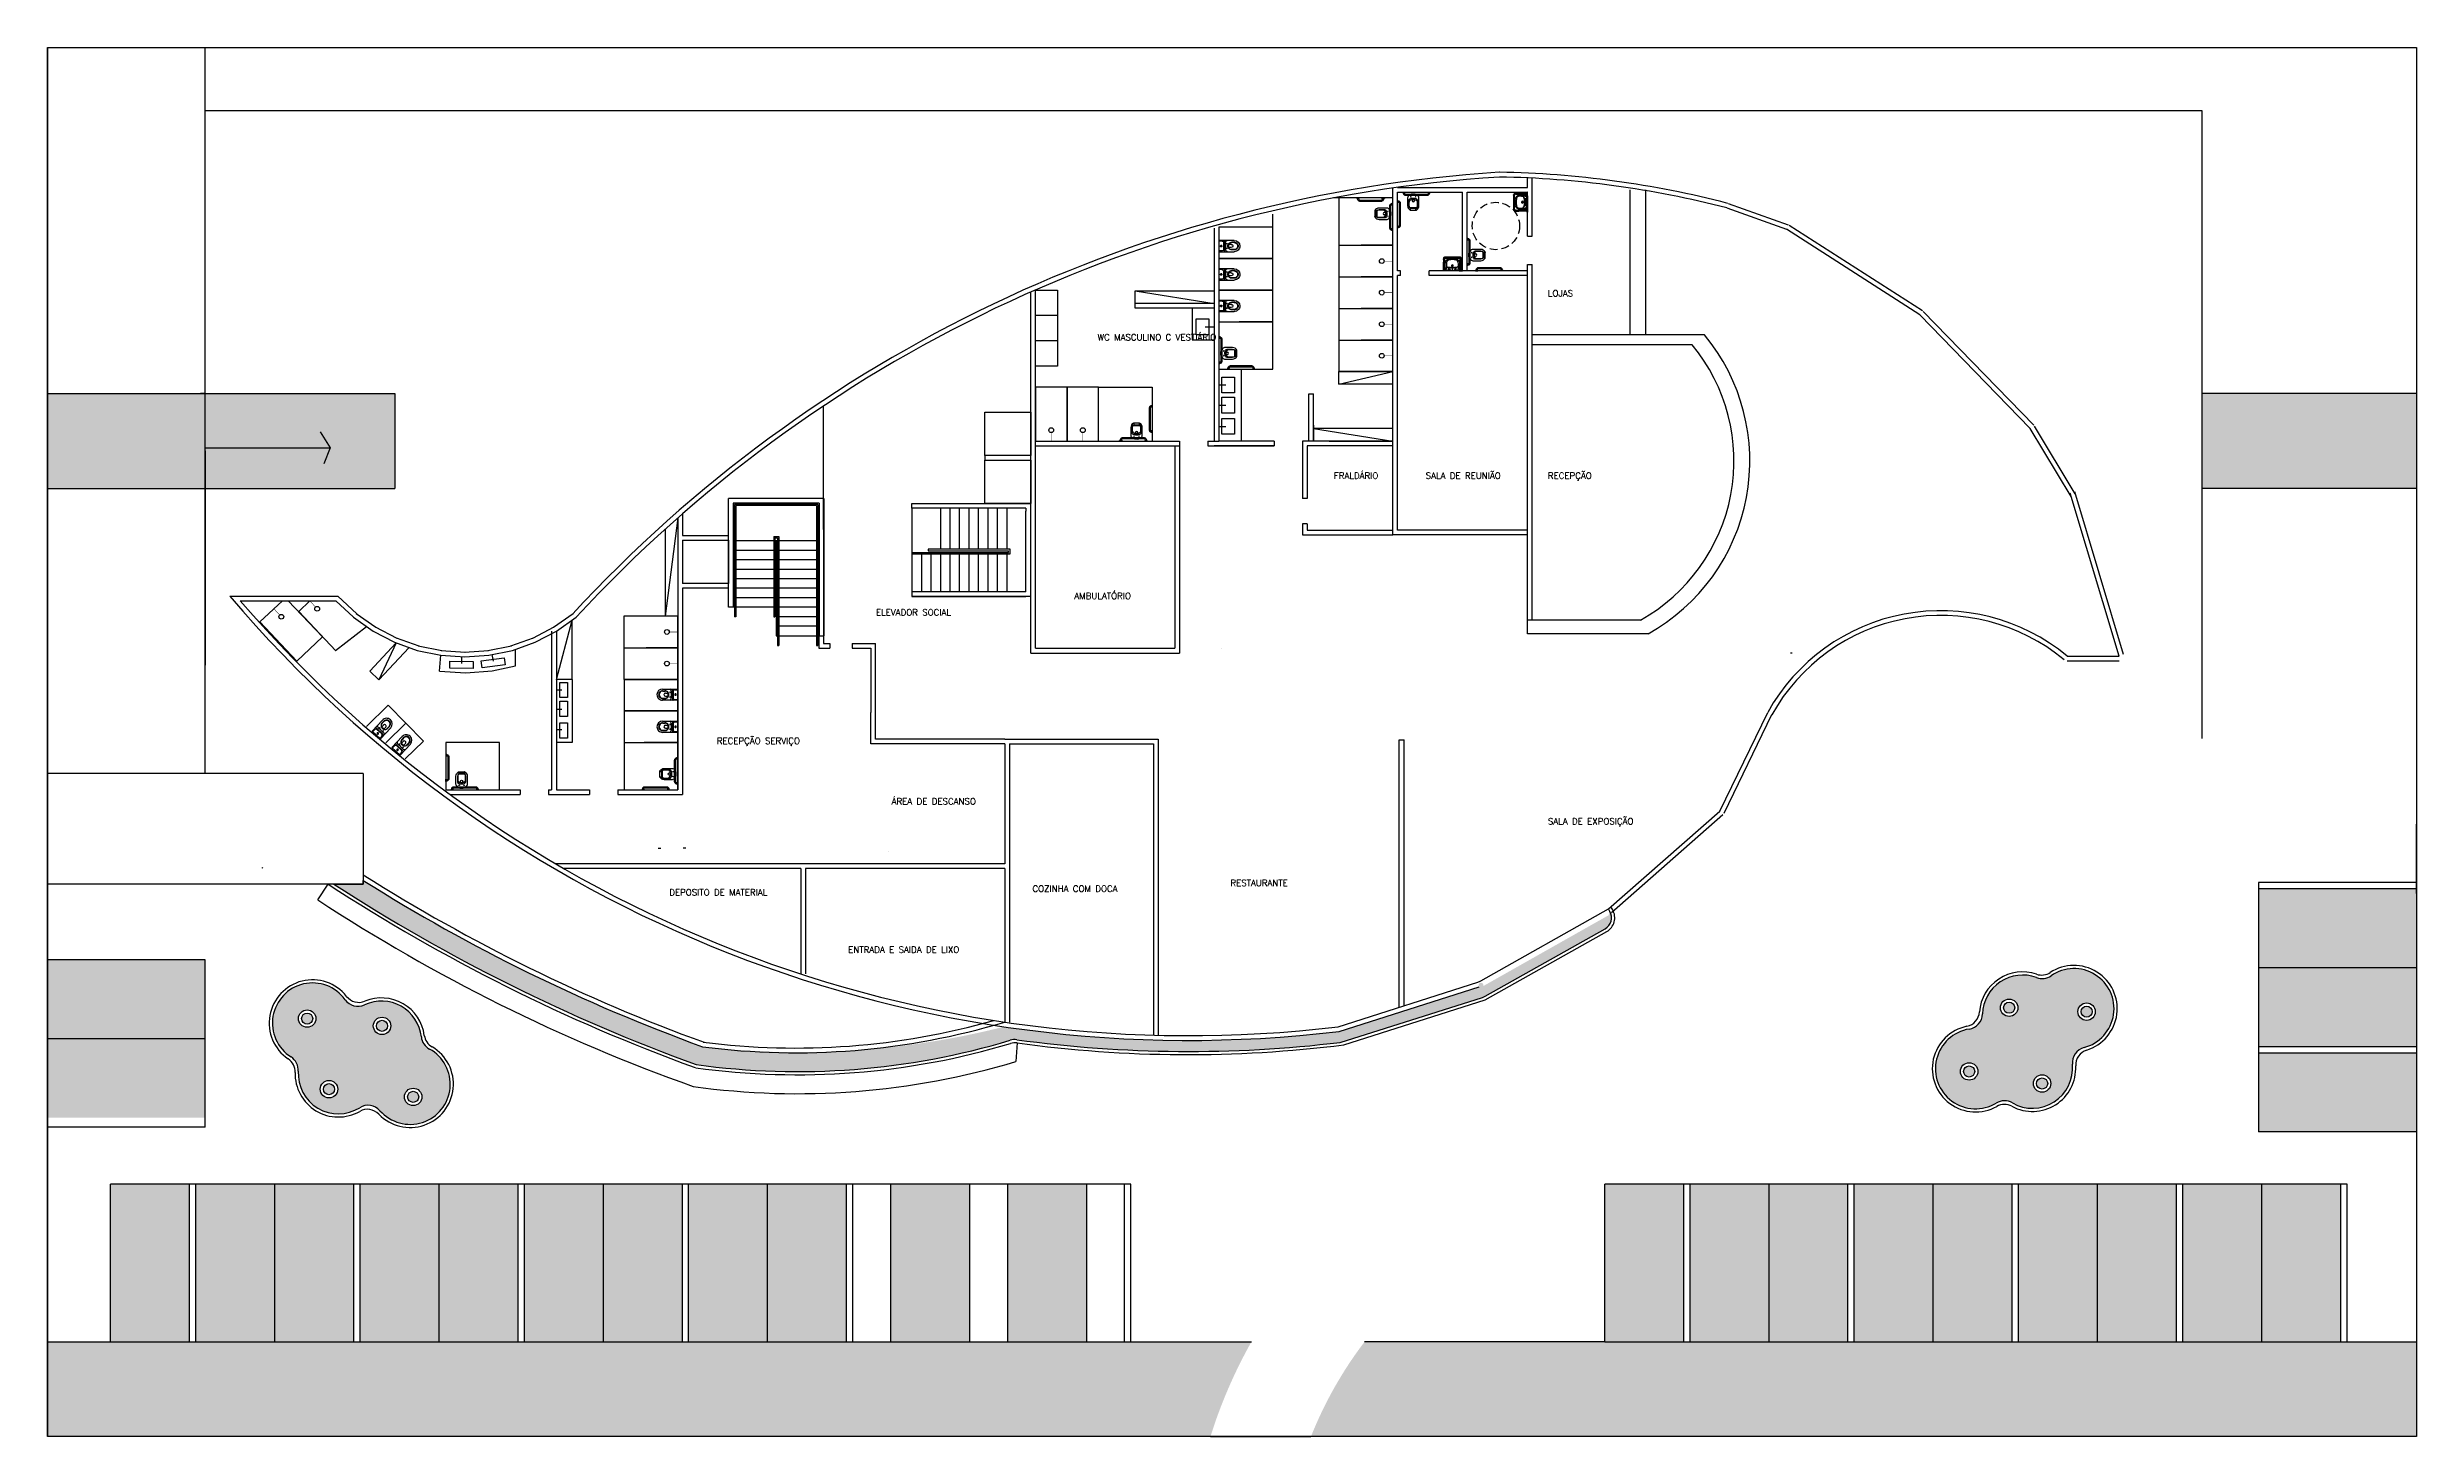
# Model space of a CAD drawing. Header units: inches. Extents: x -55 to 600, y -103 to 167.
# Drawn here: x 261.7 to 336.7, y 122.8 to 166.8 of the extents above; entities that cross this region are included whole.
import ezdxf

# ---------------------------------------------------------------- set-up
doc = ezdxf.new("R2010")
doc.units = ezdxf.units.IN
doc.header["$MEASUREMENT"] = 0
for name, pattern in [('CONTINU', [0]), ('DA0621PE-XREF-02$0$CONTINU', [0]), ('HIDDEN', [0.375, 0.25, -0.125])]:
    doc.linetypes.add(name, pattern=pattern)
for name, color, linetype in [('A-WCCOZ', 252, 'Continuous'), ('AI-Proj', 1, 'HIDDEN'), ('AI-Texto amb-tit', 4, 'Continuous')]:
    doc.layers.add(name, color=color, linetype=linetype)
doc.styles.add('RS100', font='romans.shx', dxfattribs={"height": 0.2})

msp = doc.modelspace()

# ---------------------------------------------------------------- texts
at = {"layer": 'AI-Texto amb-tit', "char_height": 0.2, "width": 3.690865004283753, "attachment_point": 1, "style": 'RS100'}
for s, insert in [('\\pt3.6;LOJAS', (309.1653105507853, 159.0934262372358)), ('WC MASCULINO C VESTIÁRIO', (294.9101310645966, 157.7001653796098)), ('FRALDÁRIO', (302.3913606382743, 153.3178598820535)), ('SALA DE REUNIÃO', (305.2979561795666, 153.3178598820535)), ('RECEPÇÃO', (309.1653105507853, 153.3178598820535)), ('AMBULATÓRIO', (294.1740345275125, 149.5115314494394)), ('ELEVADOR SOCIAL', (287.8945529681486, 148.9876268451658)), ('RECEPÇÃO SERVIÇO', (282.8560251596887, 144.9195543616055)), ('ÁREA DE DESCANSO', (288.3917135838622, 143.001503699942)), ('SALA DE EXPOSIÇÃO', (309.1653105507853, 142.3726384351533)), ('RESTAURANTE', (299.1163305337955, 140.4220060191654)), ('DEPOSITO DE MATERIAL', (281.3513683488768, 140.1202522884618)), ('COZINHA COM DOCA', (292.8498380198199, 140.2355506066737)), ('ENTRADA E SAIDA DE LIXO', (287.0171479280185, 138.3078895756478))]:
    msp.add_mtext(s, dxfattribs=dict(at, insert=insert))

# ---------------------------------------------------------------- blocks, each defined once
blk = doc.blocks.new('kjhf')
for p, q in [((66.7162618752509, 10.60049499567725), (56.71626187525091, 10.60049499567725)), ((66.7162618752509, 10.60049499567725), (66.7162618752509, 7.100494995677252)), ((60.85042128285961, 7.100494995677252), (56.71626187525089, 7.100494995677252)), ((66.7162618752509, 7.100494995677252), (60.85042128285961, 7.100494995677252))]:
    blk.add_line(p, q)
blk = doc.blocks.new('jhgj')
for p, q in [((177.3251676962099, 3.771356277413473), (174.3051676962099, 3.771356277413443)), ((174.30516769621, 0.3213562774135423), (174.3051676962099, 3.771356277413444)), ((177.3251676962098, -0.5879227994229983), (177.3251676962098, 3.771356277413473)), ((177.3251676962099, 3.771356277413473), (177.3251676962099, -0.5879227994229983)), ((177.1751676962099, 3.621356277413474), (174.4551676962099, 3.621356277413446)), ((174.4551676962099, 3.621356277413446), (174.4551676962098, 0.3213562774135422)), ((174.4951676962099, 3.581356277413446), (174.4951676962097, 0.02135627741354291)), ((177.1351676962099, 3.581356277413474), (174.4951676962099, 3.581356277413446)), ((174.5351676962099, 3.541356277413447), (174.5351676962097, 0.0213562774135407)), ((177.0951676962099, 3.541356277413473), (174.5351676962099, 3.541356277413447)), ((177.0951676962099, 3.541356277413473), (177.0951676962099, -0.8879227994229972)), ((177.1351676962099, 3.581356277413473), (177.1351676962099, -0.8879227994229977)), ((177.1751676962099, 3.621356277413474), (177.1751676962099, -0.5879227994229983)), ((174.4951676962099, 2.421356277413491), (174.4551676962099, 2.421356277413491)), ((175.7351676962099, 2.42135627741349), (174.5351676962098, 2.421356277413491)), ((175.7351676962099, 2.561356277413491), (175.7351676962099, 0.02135627741349283)), ((175.7351676962099, 2.561356277413491), (175.8951676962098, 2.561356277413491)), ((175.7751676962098, 2.521356277413491), (175.7751676962098, 0.02135627741349289)), ((175.7751676962098, 2.521356277413491), (175.8551676962098, 2.521356277413491)), ((175.8151676962098, 2.421356277413491), (175.7751676962098, 2.42135627741349)), ((175.8151676962098, 2.421356277413491), (175.8151676962098, -0.5879227994229984)), ((175.8551676962098, 2.421356277413492), (175.8151676962099, 2.421356277413492)), ((175.8551676962098, 2.521356277413491), (175.8551676962098, -0.8879227994229983)), ((175.8951676962098, 2.561356277413491), (175.8951676962098, -0.8879227994229983)), ((177.1751676962099, 2.421356277413494), (175.8951676962099, 2.421356277413492)), ((174.4951676962099, 2.121356277413489), (174.4551676962099, 2.121356277413489)), ((174.4951676962098, 1.82135627741349), (174.4551676962099, 1.82135627741349)), ((175.7351676962099, 1.521356277413492), (174.4551676962099, 1.52135627741349)), ((175.7351676962099, 2.121356277413491), (174.5351676962098, 2.121356277413489)), ((175.7351676962099, 1.821356277413493), (174.5351676962098, 1.82135627741349)), ((175.8151676962098, 2.121356277413492), (175.7751676962098, 2.121356277413491)), ((175.8151676962098, 1.821356277413493), (175.7751676962098, 1.821356277413492)), ((175.8151676962098, 1.521356277413492), (175.7751676962099, 1.521356277413492)), ((175.8551676962098, 2.121356277413491), (175.8151676962099, 2.121356277413491)), ((175.8551676962098, 1.821356277413493), (175.8151676962099, 1.821356277413493)), ((175.8551676962098, 1.521356277413492), (175.8151676962099, 1.521356277413492)), ((177.1651676962099, 2.121356277413494), (175.8951676962099, 2.121356277413491)), ((177.1651676962099, 1.821356277413493), (175.8951676962099, 1.821356277413493)), ((177.1751676962099, 1.521356277413492), (175.8951676962099, 1.521356277413492)), ((175.7351676962099, 1.221356277413491), (174.4551676962099, 1.221356277413491)), ((174.4951676962098, 0.9213562774134909), (174.4551676962098, 0.9213562774134907)), ((175.7351676962098, 0.9213562774134908), (174.5351676962098, 0.9213562774134909)), ((175.8151676962098, 1.221356277413491), (175.7751676962099, 1.221356277413491)), ((175.8151676962098, 0.9213562774134907), (175.7751676962098, 0.9213562774134907)), ((175.8551676962098, 1.221356277413492), (175.8151676962099, 1.221356277413491)), ((175.8551676962098, 0.9213562774134904), (175.8151676962099, 0.9213562774134902)), ((177.0951676962099, 1.221356277413493), (175.8951676962099, 1.221356277413492)), ((177.0951676962099, 0.9213562774134941), (175.8951676962099, 0.9213562774134904)), ((177.1651676962099, 1.221356277413493), (177.1351676962098, 1.221356277413493)), ((177.1751676962099, 0.9213562774134945), (177.1351676962098, 0.9213562774134942)), ((175.7351676962099, 0.3213562774134959), (174.30516769621, 0.3213562774135501)), ((174.5151676962098, 0.3213562774135422), (174.3651676962099, 0.3213562774135423)), ((174.4951676962098, 0.62135627741349), (174.4551676962098, 0.6213562774134899)), ((174.5351676962098, 0.02135627741354139), (174.4951676962098, 0.02135627741354291)), ((175.7351676962098, 0.6213562774134915), (174.5351676962098, 0.62135627741349)), ((175.7351676962099, 0.02135627741349283), (175.7751676962098, 0.02135627741349289)), ((175.8151676962098, 0.6213562774134918), (175.7751676962098, 0.6213562774134918)), ((175.8151676962098, 0.3213562774134928), (175.7751676962098, 0.3213562774134944)), ((175.8551676962098, 0.3213562774134928), (175.7751676962098, 0.3213562774134928)), ((175.8551676962098, 0.6213562774134916), (175.8151676962099, 0.6213562774134915)), ((175.8551676962098, 0.02135627741349195), (175.8151676962098, 0.02135627741349189)), ((177.1751676962099, 0.6213562774134935), (175.8951676962099, 0.6213562774134916)), ((177.1751676962099, 0.3213562774134928), (175.8951676962098, 0.3213562774134929)), ((177.0951676962099, 0.02135627741349378), (175.8951676962098, 0.02135627741349201)), ((177.1751676962099, 0.0213562774134939), (177.1351676962099, 0.02135627741349384)), ((175.8551676962098, -0.278643722586508), (175.8151676962098, -0.278643722586508)), ((175.8151676962098, -0.5879227994229984), (177.3251676962099, -0.5879227994229885)), ((177.0951676962099, -0.2786437225865062), (175.8951676962098, -0.2786437225865079)), ((177.1751676962099, -0.278643722586506), (177.1351676962098, -0.2786437225865061)), ((175.8551676962098, -0.8879227994229983), (175.8951676962098, -0.8879227994229983)), ((177.0951676962099, -0.8879227994229972), (177.1351676962099, -0.8879227994229977))]:
    blk.add_line(p, q)
blk = doc.blocks.new('jkhk')
for p, q in [((158.2337358049746, -18.25801925136827), (155.2837358049748, -18.25801925136827)), ((155.2837358049747, -22.01729832820475), (155.2837358049747, -18.25801925136828)), ((155.4337358049747, -18.40801925136827), (155.5337358049747, -18.40801925136827)), ((155.4337358049747, -18.40801925136827), (155.4337358049747, -22.01729832820475)), ((158.0837358049747, -18.40801925136827), (155.5337358049746, -18.40801925136827)), ((158.0837358049747, -18.40801925136827), (158.0837358049747, -22.01729832820475)), ((158.2337358049746, -18.25801925136827), (158.2337358049747, -22.01729832820475)), ((158.2337358049747, -22.01729832820475), (158.2337358049746, -18.40801925136827)), ((156.7337358049746, -19.00801925136826), (155.4337358049748, -19.00801925136826)), ((156.7337358049746, -19.30801925136826), (155.4337358049748, -19.30801925136826)), ((156.7337358049746, -18.90801925136826), (156.7337358049746, -21.40097384436852)), ((156.7837358049747, -18.90801925136826), (156.7337358049746, -18.90801925136826)), ((156.8837358049747, -18.90801925136826), (156.7587358049747, -18.90801925136826)), ((156.7837358049746, -21.50097384436852), (156.7837358049747, -18.95801925136826)), ((156.8337358049747, -18.95801925136826), (156.7837358049747, -18.95801925136826)), ((156.8337358049747, -21.50097384436852), (156.8337358049747, -18.95801925136826)), ((156.8837358049746, -22.01729832820475), (156.8837358049747, -18.90801925136826)), ((158.0837358049747, -19.00801925136825), (156.8837358049746, -19.00801925136825)), ((158.0837358049747, -19.30801925136825), (156.8837358049746, -19.30801925136826)), ((156.7337358049746, -19.60801925136825), (155.4337358049748, -19.60801925136825)), ((156.7337358049746, -19.90801925136826), (155.4337358049748, -19.90801925136826)), ((156.7337358049746, -20.20801925136826), (155.4337358049748, -20.20801925136826)), ((158.0837358049747, -19.60801925136825), (156.8837358049746, -19.60801925136825)), ((158.0837358049747, -19.90801925136826), (156.8837358049746, -19.90801925136826)), ((158.0837358049747, -20.20801925136826), (156.8837358049746, -20.20801925136826)), ((156.7337358049746, -20.50801925136826), (155.4337358049748, -20.50801925136825)), ((156.7337358049746, -20.80801925136826), (155.4337358049748, -20.80801925136826)), ((158.0837358049747, -20.50801925136825), (156.8837358049746, -20.50801925136826)), ((158.0837358049747, -20.80801925136825), (156.8837358049746, -20.80801925136826)), ((156.7337358049746, -21.10801925136825), (155.4337358049746, -21.10801925136821)), ((156.7337358049746, -21.40097384436852), (156.7337358049746, -21.50097384436852)), ((156.7337358049746, -21.50097384436852), (156.7837358049746, -21.50097384436852)), ((156.8337358049747, -22.01729832820475), (156.8337358049747, -21.3320260124807)), ((158.0837358049747, -21.10801925136825), (156.8837358049746, -21.10801925136825)), ((158.0837358049747, -21.40801925136825), (156.8837358049746, -21.40801925136826)), ((158.0837358049747, -21.70801925136825), (156.8837358049746, -21.70801925136826)), ((155.4337358049747, -22.01729832820475), (155.2837358049747, -22.01729832820475)), ((155.4337358049747, -22.01729832820475), (158.2337358049747, -22.01729832820475)), ((156.7837358049747, -22.01729832820475), (156.9337358049747, -22.01729832820475))]:
    blk.add_line(p, q)
blk = doc.blocks.new('01Chuv_p')
at = {"const_width": 0.015}
blk.add_lwpolyline([(-0.2699999999999996, 0), (0, 0)], dxfattribs=at)
blk.add_circle((-0.3450000000000006, 0), 0.0750000000000002)
blk = doc.blocks.new('hgs')
for p, q in [((76.29567799332973, 52.46704427266729), (76.48391776642008, 52.46705267900858)), ((76.48391776642008, 52.46705267900858), (76.47414508559383, 52.46705267900858)), ((76.47414515023162, 52.45706468052401), (76.47414513963533, 52.42144197540971))]:
    blk.add_line(p, q)
at = {"linetype": 'CONTINU'}
for points in [[(75.88975243193791, 53.03858747222596), (75.88975243193791, 52.957356718886)], [(75.90092164664253, 53.03858747222596), (75.88975243193791, 53.03858747222596)], [(75.90295241353934, 52.99949516185207), (75.88975243193791, 52.99949516185207)], [(75.90295241353934, 52.99797209555598), (75.88975243193791, 52.99797209555598)], [(75.90092163050343, 52.95735677053113), (75.88975243193791, 52.957356718886)], [(75.89277995453314, 52.9994952134972), (75.89277995453314, 52.99797206973341)], [(75.90092164664253, 53.03858747222596), (75.90193703816048, 53.03831540572268)], [(75.90193707697154, 52.95762879838046), (75.90092163050343, 52.95735677053113)], [(75.90193703816048, 53.03831540572268), (75.90268035671953, 53.03757205165762)], [(75.90268034058043, 52.95837211363177), (75.90193707697154, 52.95762879838046)], [(75.90295242967844, 52.95938750837755), (75.90268034058043, 52.95837211363177)], [(75.90268035671953, 53.03757205165762), (75.90295241353934, 53.03655670855697)], [(75.90295241353934, 53.03655670855697), (75.90295241353934, 52.99949516185207)], [(75.90882302754311, 53.01801468947918), (75.90295241353934, 53.01801468947918)], [(75.90295241353934, 52.99797209555598), (75.90295242967844, 52.95938750837755)], [(75.90882302754311, 52.97821161311229), (75.90295241353934, 52.97821161311229)], [(75.90882302754311, 53.01801468947918), (75.90882302754311, 52.97821161311229)], [(75.90882302754311, 53.01801468947918), (75.90984800568685, 53.01773745846371)], [(75.90984813352753, 52.97848896228865), (75.90882302754311, 52.97821161311229)], [(75.90984800568685, 53.01773745846371), (75.91057654405752, 53.01700887490356)], [(75.91057656451419, 52.97921741586682), (75.90984813352753, 52.97848896228865)], [(75.91057654405752, 53.01700887490356), (75.91085379121209, 53.0159839258102)], [(75.91085379121209, 52.98024237678128), (75.91057656451419, 52.97921741586682)], [(75.91085379121209, 53.0159839258102), (75.91085379121209, 52.98024237678128)], [(75.91085379121209, 53.0146345940368), (75.92540812256524, 53.01413572764786)], [(75.92007235190167, 52.98167449601734), (75.91085379121209, 52.98165192709898)], [(75.92007235190167, 52.98167449601734), (75.92951902909559, 52.97943227139589)], [(75.92540812256524, 53.01413572764786), (75.93984855060158, 53.01068226997759)], [(75.92951902909559, 52.97943227139589), (75.93857557580928, 52.97469775647171)], [(75.93857557580928, 52.97469775647171), (75.94632800572207, 52.96770877703215)], [(75.93984855060158, 53.01068226997759), (75.95365400831723, 53.00417219575534)], [(75.94632800572207, 52.96770877703215), (75.95197512868772, 52.95924042306979)], [(75.95197512868772, 52.95924042306979), (75.95524073368196, 52.95017104899888)], [(75.95365400831723, 53.00417219575534), (75.96603553900431, 52.99475039537117)], [(75.95524073368196, 52.95017104899888), (75.956292247735, 52.94099777785358)], [(75.956292247735, 52.94099777785358), (75.956292247735, 52.25732860220564)], [(75.96603553900431, 52.99475039537117), (75.97617627822207, 52.98296394560359)], [(75.97617627822207, 52.98296394560359), (75.98350804570399, 52.96960978233184)], [(75.98350804570399, 52.96960978233184), (75.98785718472698, 52.95545331208813)], [(75.98785718472698, 52.95545331208813), (75.98929224773501, 52.94099777785358)], [(75.98929224773501, 52.94099777785358), (75.98929224773501, 52.25732860220564)], [(75.88975243193791, 52.15973890783327), (75.88975243193791, 52.24096966117322)], [(75.90092163050342, 52.2409696095281), (75.88975243193791, 52.24096966117322)], [(75.90295241353932, 52.20035428450325), (75.88975243193791, 52.20035428450325)], [(75.90295241353932, 52.19883121820715), (75.88975243193791, 52.19883121820715)], [(75.90092164664253, 52.15973890783327), (75.88975243193791, 52.15973890783327)], [(75.89277995453314, 52.19883116656202), (75.89277995453314, 52.20035431032581)], [(75.90193707697154, 52.24069758167877), (75.90092163050342, 52.2409696095281)], [(75.90092164664253, 52.15973890783327), (75.90193702847702, 52.16001097433654)], [(75.90193702847702, 52.16001097433654), (75.90268035671953, 52.16075432840161)], [(75.90268034058042, 52.23995426642745), (75.90193707697154, 52.24069758167877)], [(75.90295242967844, 52.23893887168168), (75.90268034058042, 52.23995426642745)], [(75.90268035671953, 52.16075432840161), (75.90295241353932, 52.1617696456797)], [(75.90295241353932, 52.20035428450325), (75.90295242967844, 52.23893887168168)], [(75.90882302754311, 52.22011476694693), (75.90295241353932, 52.22011476694693)], [(75.90295241353932, 52.1617696456797), (75.90295241353932, 52.19883121820715)], [(75.90882302754311, 52.18031169058004), (75.90295241353932, 52.18031169058004)], [(75.90882302754311, 52.22011476694693), (75.90882302754311, 52.18031169058004)], [(75.90882302754311, 52.22011476694693), (75.9098479992312, 52.21983753593145)], [(75.90984800282075, 52.18058892518526), (75.90882302754311, 52.18031169058004)], [(75.9098479992312, 52.21983753593145), (75.9105765440575, 52.21910900401643)], [(75.9105765440575, 52.18131753097823), (75.90984800282075, 52.18058892518526)], [(75.9105765440575, 52.21910900401643), (75.91085380735119, 52.21808395163283)], [(75.91085379121209, 52.18234245424902), (75.9105765440575, 52.18131753097823)], [(75.91085380735119, 52.21808395163283), (75.91085379121209, 52.18234245424902)], [(75.92007235190165, 52.21665188404188), (75.91085379121209, 52.21667445296024)], [(75.92162801272545, 52.18406102315487), (75.91085379121209, 52.18369173470924)], [(75.93984855060157, 52.18764411008163), (75.93019456665968, 52.18533526325265)], [(75.94632801217769, 52.23061760302708), (75.93857558872055, 52.22362862358751)], [(75.95365401477287, 52.19415418430388), (75.93984855060157, 52.18764411008163)], [(75.95197512868772, 52.23908595698944), (75.94632801217769, 52.23061760302708)], [(75.95524073368196, 52.24815533106034), (75.95197512868772, 52.23908595698944)], [(75.96603553254866, 52.20357598468805), (75.95365401477287, 52.19415418430388)], [(75.956292247735, 52.25732860220564), (75.95524073368196, 52.24815533106034)], [(75.97617627822206, 52.21536243445564), (75.96603553254866, 52.20357598468805)], [(75.98350804570399, 52.22871657190483), (75.97617627822206, 52.21536243445564)], [(75.98785718472698, 52.24287306797109), (75.98350804570399, 52.22871657190483)], [(75.98929224773501, 52.25732860220564), (75.98785718472698, 52.24287306797109)], [(76.0498469195824, 51.9107619531485), (76.05011898608565, 51.91177734466645)], [(76.0498469195824, 51.9107619531485), (76.0498469195824, 51.89959273844388)], [(76.05011898608565, 51.91177734466645), (76.05086234015073, 51.9125206632255)], [(76.05086234015073, 51.9125206632255), (76.05187768325138, 51.9127927200453)], [(76.05187768325138, 51.9127927200453), (76.08893922995627, 51.9127927200453)], [(76.07041970232916, 51.91866333404908), (76.07069693334464, 51.91968831219282)], [(76.07041970232916, 51.91866333404908), (76.11022277869606, 51.91866333404908)], [(76.07041970232916, 51.91866333404908), (76.07041970232916, 51.9127927200453)], [(76.07069693334464, 51.91968831219282), (76.07142551690478, 51.92041685056348)], [(76.07142551690478, 51.92041685056348), (76.07245046599814, 51.92069409771806)], [(76.07245046599814, 51.92069409771806), (76.10819201502707, 51.92069409771806)], [(76.07379979777154, 51.92069409771806), (76.07429866416048, 51.93524842907121)], [(76.07429866416048, 51.93524842907121), (76.07775212183074, 51.94968885710755)], [(76.07775212183074, 51.94968885710755), (76.084262196053, 51.96349431482319)], [(76.084262196053, 51.96349431482319), (76.09368399643716, 51.97587584551027)], [(76.08893922995627, 51.9127927200453), (76.08893922995627, 51.89959273844388)], [(76.09046229625237, 51.9127927200453), (76.12904688343079, 51.91279273618441)], [(76.09046229625237, 51.9127927200453), (76.09046229625237, 51.89959273844388)], [(76.09368399643716, 51.97587584551027), (76.10547044620476, 51.98601658472803)], [(76.10547044620476, 51.98601658472803), (76.1188246094765, 51.99334835220996)], [(76.106759895791, 51.92991265840763), (76.10900212041246, 51.93935933560156)], [(76.106759895791, 51.92991265840763), (76.10678246470935, 51.92069409771806)], [(76.10819201502707, 51.92069409771806), (76.10921697594152, 51.92041687102016)], [(76.10900212041246, 51.93935933560156), (76.11373663533662, 51.94841588231525)], [(76.10921697594152, 51.92041687102016), (76.10994542951968, 51.9196884400335)], [(76.10994542951968, 51.9196884400335), (76.11022277869606, 51.91866333404908)], [(76.11022277869606, 51.91866333404908), (76.11022277869606, 51.9127927200453)], [(76.11373663533662, 51.94841588231525), (76.12072561477619, 51.95616831222803)], [(76.1188246094765, 51.99334835220996), (76.13298107972021, 51.99769749123295)], [(76.12072561477619, 51.95616831222803), (76.12919396873856, 51.96181543519369)], [(76.12904688343079, 51.91279273618441), (76.13006227817657, 51.9125206470864)], [(76.12919396873856, 51.96181543519369), (76.13826334280945, 51.96508104018793)], [(76.13006227817657, 51.9125206470864), (76.13080559342788, 51.91177738347751)], [(76.13080559342788, 51.91177738347751), (76.13107762127721, 51.9107619370094)], [(76.13107762127721, 51.9107619370094), (76.13107767292234, 51.89959273844388)], [(76.13298107972021, 51.99769749123295), (76.14743661395475, 51.99913255424098)], [(76.13826334280945, 51.96508104018793), (76.14743661395475, 51.96613255424098)], [(76.14743661395475, 51.99913255424098), (76.8311057896027, 51.99913255424098)], [(76.14743661395475, 51.96613255424098), (76.8311057896027, 51.96613255424098)], [(76.8311057896027, 51.99913255424098), (76.84556132383725, 51.99769749123295)], [(76.8311057896027, 51.96613255424098), (76.840279060748, 51.96508104018793)], [(76.840279060748, 51.96508104018793), (76.8493484348189, 51.96181543519369)], [(76.84556132383725, 51.99769749123295), (76.85971781990351, 51.99334835220996)], [(76.84746478228024, 51.9107619370094), (76.84746473063512, 51.89959273844388)], [(76.84773681012958, 51.91177738347751), (76.84746478228024, 51.9107619370094)], [(76.84848012538089, 51.9125206470864), (76.84773681012958, 51.91177738347751)], [(76.84949552012667, 51.91279273618441), (76.84848012538089, 51.9125206470864)], [(76.8493484348189, 51.96181543519369), (76.85781678878126, 51.95616831868367)], [(76.8880801073051, 51.9127927200453), (76.84949552012667, 51.91279273618441)], [(76.85781678878126, 51.95616831868367), (76.86480576822083, 51.94841589522653)], [(76.85971781990351, 51.99334835220996), (76.8730719573527, 51.98601658472803)], [(76.86831962486141, 51.91866333404908), (76.86859685587689, 51.91968830573718)], [(76.86831962486141, 51.91866333404908), (76.9081227012283, 51.91866333404908)], [(76.86831962486141, 51.91866333404908), (76.86831962486141, 51.9127927200453)], [(76.86859685587689, 51.91968830573718), (76.8693253877919, 51.92041685056348)], [(76.8693253877919, 51.92041685056348), (76.87035044017551, 51.92069411385716)], [(76.87035044017551, 51.92069411385716), (76.90609193755931, 51.92069409771806)], [(76.87178250776645, 51.92991265840763), (76.8717599388481, 51.92069409771806)], [(76.8730719573527, 51.98601658472803), (76.88485840712029, 51.97587583905464)], [(76.88485840712029, 51.97587583905464), (76.89428020750445, 51.96349432127884)], [(76.8880801073051, 51.9127927200453), (76.8880801073051, 51.89959273844388)], [(76.92666474612865, 51.9127927200453), (76.88960317360119, 51.9127927200453)], [(76.88960317360119, 51.9127927200453), (76.88960317360119, 51.89959273844388)], [(76.89428020750445, 51.96349432127884), (76.90079028172671, 51.94968885710755)], [(76.90079028172671, 51.94968885710755), (76.9030991285557, 51.94003487316566)], [(76.90437336865347, 51.93146831923142), (76.9047426570991, 51.92069409771806)], [(76.90609193755931, 51.92069409771806), (76.90711686083012, 51.92041685056348)], [(76.90711686083012, 51.92041685056348), (76.90784546662309, 51.91968830932673)], [(76.90784546662309, 51.91968830932673), (76.9081227012283, 51.91866333404908)], [(76.9081227012283, 51.91866333404908), (76.9081227012283, 51.9127927200453)], [(76.92768006340674, 51.9125206632255), (76.92666474612865, 51.9127927200453)], [(76.9284234174718, 51.91177733498299), (76.92768006340674, 51.9125206632255)], [(76.92869548397508, 51.9107619531485), (76.9284234174718, 51.91177733498299)], [(76.92869548397508, 51.9107619531485), (76.92869548397508, 51.89959273844388)]]:
    blk.add_lwpolyline(points, dxfattribs=at)
at = {"linetype": 'Continuous'}
for points in [[(75.92588274769305, 52.21754970866718), (75.92007235190165, 52.21665188404188)], [(75.92162801272545, 52.18406102315487), (75.93019456665968, 52.18533526325265)], [(75.93211466128763, 52.21991353172864), (75.92588274769305, 52.21754970866718)], [(75.93857558872055, 52.22362862358751), (75.93211466128763, 52.21991353172864)], [(76.86480576822083, 51.94841589522653), (76.8685208600797, 51.94195496779361)], [(76.8685208600797, 51.94195496779361), (76.87088468314117, 51.93572305419902)], [(76.87088468314117, 51.93572305419902), (76.87178250776645, 51.92991265840763)], [(76.90437336865347, 51.93146831923142), (76.9030991285557, 51.94003487316566)]]:
    blk.add_lwpolyline(points, dxfattribs=at)
for points in [[(76.47414515023162, 52.45706468052401, -0.4079057604734805), (76.4839175882396, 52.46705035572074, -0.131536897177998), (76.48893532624858, 52.46582249470509, -0.273863195477406), (76.56970080489306, 52.32942595666452), (76.5697008896641, 52.07970372879742, -0.3194189620843165), (76.5123494136276, 51.99908861415667, -0.0747134132885571), (76.43964214175982, 51.98548662927157, -0.0178987718578521), (76.339759234397, 51.98548662898781, -0.0747134432599781), (76.26705208320756, 51.99908861660321, -0.3194189620823229), (76.20970061421919, 52.07970373625709), (76.20970069899023, 52.32942597026328, -0.2738631783919903), (76.29046604220981, 52.46582249481968, -0.1364878735189311), (76.29567799332973, 52.46704427266729, -0.4022441030405851), (76.30525621801782, 52.45706467965089), (76.30525622861411, 52.42144197494405, -0.3377269654973658), (76.30133516795992, 52.41629902401097)], [(76.25635964242748, 52.2238783666288, 0.305538214490074), (76.31157103478564, 52.14127020043076, 0.0974481896699263), (76.38970074292662, 52.12589701359854, 0.09744821975722501), (76.46783047516398, 52.1412702029155, 0.3055381992825814), (76.52304199709785, 52.22387836450968)], [(76.34970073978594, 51.95491745076821, -0.4142135751747034), (76.34081184867092, 51.9638063430483), (76.34081184867092, 51.98567470265504)], [(76.42970076331996, 51.95491745076821, 0.4142135751770448), (76.43858965521237, 51.96380634227159), (76.43858951957874, 51.98567470265504)]]:
    blk.add_lwpolyline(points, format="xyb")
for points in [[(76.4928540125593, 52.1105054881608, 0.2959563080921664), (76.5236745641371, 52.15970091888254, -0.0080034057414065), (76.5237072906066, 52.33199545228114, 0.2196694462013069), (76.48906033867071, 52.41036357363361, 0.1825003297071621), (76.47071707927377, 52.41728955494897), (76.30868428963733, 52.41728955494897, 0.1825003912945525), (76.2903410251097, 52.41036356969732, 0.2196695008087377), (76.25569407755371, 52.33199545778904, -0.0080034085964055), (76.25572735098082, 52.15970113482569, 0.2959562259812118), (76.28654748709666, 52.11050549012713, 0.1093424138509949), (76.38970074125565, 52.08767478691322, 0.1093424138528285)], [(76.42792301253463, 52.13580539453857, 0.0429943915564239), (76.46093479427556, 52.14523468351933, 0.3122724263517577), (76.51415740483618, 52.2228174419705, -0.0050697164944204), (76.514819589597, 52.3321387534014, 0.107996365288909), (76.5069428984964, 52.37120673430206, 0.2975084788790293), (76.47291949973875, 52.39341710250289), (76.30648200503039, 52.39341710250289, 0.2975085437558666), (76.27245889324014, 52.37120704259893, 0.1079962973909516), (76.26458191636881, 52.33213862484069, -0.0050697194658292), (76.26524436375986, 52.22281772581834, 0.3122724416162104), (76.31846674114173, 52.14523500954771, 0.091293816180434), (76.38970074319856, 52.13211924443373, 0.0481106145781384)], [(76.31147847958165, 52.03881482766689, -1), (76.31147847958165, 52.05392594364809, -1)], [(76.46792302430164, 52.03881482766689, -1), (76.46792302430164, 52.05392594364809, -1)]]:
    blk.add_lwpolyline(points, format="xyb", close=True)
at = {"ltscale": 0.3099998474121094}
blk.add_lwpolyline([(76.29710928828469, 51.99004862493518, 0.3789088516317021), (76.33681187287222, 51.95491745076821), (76.44258962751384, 51.95491745076821, 0.3789088899750959), (76.48229221582598, 51.99004862678873)], format="xyb", dxfattribs=at)
at = {"ltscale": 0.1575523376464844}
blk.add_lwpolyline([(76.35147849134866, 52.135805497688), (76.35147851677995, 52.16381481373889, -0.9999999562885792), (76.42792298710334, 52.1638148103974)], format="xyb", dxfattribs=at)
at = {"ltscale": 0.1633399963378906}
blk.add_lwpolyline([(76.42792301253463, 52.13580539453857), (76.42792301253463, 52.16484372780166)], dxfattribs=at)
blk.add_arc((76.4794784747494, 52.42144197494405), 0.0053333351141873, 179.9999949911668, 254.6448511471958)
blk = doc.blocks.new('hdd')
at = {"linetype": 'DA0621PE-XREF-02$0$CONTINU'}
for p, q in [((76.19061390336627, 55.61758457176382), (76.26507982142265, 55.61757127641022)), ((76.19063619048971, 55.86566959199582), (76.26510208914418, 55.86566959199593)), ((76.19556646987506, 55.62748506365018), (76.26902781205625, 55.6274719571834)), ((76.19558692498082, 55.85576789129232), (76.26904849122808, 55.85576791017775)), ((76.282238666937, 55.69406661652443), (76.35753635775335, 55.6940526405432)), ((76.28224709717539, 55.78917107786641), (76.35754504362, 55.78917115340847)), ((76.41346480054948, 55.81590258387701), (76.4413632032781, 55.81590258387701)), ((76.41346480054948, 55.66738119035973), (76.4413632032781, 55.66738119035973)), ((76.42827042115981, 55.82993178418122), (76.42827042115981, 55.80238132773878)), ((76.42827042115981, 55.68090259758186), (76.42827042115981, 55.65335183897162)), ((76.46448645484655, 55.74160244835003), (76.46446582809277, 55.62580501973572)), ((76.46448620186628, 55.85739959771491), (76.46448645484655, 55.74160244835003)), ((76.50903634096788, 55.90006720982718), (76.50900787966405, 55.58312972858381)), ((76.52659810777435, 55.84556640230449), (76.52659810777435, 55.6376363909468)), ((76.57610503352088, 55.58812920941376), (76.66250896595817, 55.5881291692856)), ((76.57610528632266, 55.89507358383822), (76.66250885357748, 55.89507332180052)), ((76.59950411049236, 55.77743646471914), (76.59950411049236, 55.70693526488333))]:
    blk.add_line(p, q, dxfattribs=at)
at = {"linetype": 'Continuous'}
for p, q in [((76.67241015334183, 55.56338406577868), (76.19067948281666, 55.5633840657788)), ((76.19080011996162, 55.91986993135675), (76.67241015334206, 55.91986993135675)), ((76.67241015334206, 55.91986993135675), (76.67241015334183, 55.56338406577868))]:
    blk.add_line(p, q, dxfattribs=at)
for centre, radius, start, end in [((76.19080011996162, 55.74156667996773), 0.1783032513890493, 90, 179.999204370839), ((76.19067948281666, 55.74156668002298), 0.1781826142441787, 179.9992038499258, 270), ((76.28225767878062, 55.74160401703421), 0.0475374043115274, 179.9770854457649, 269.9770854457648), ((76.56114714997453, 55.88865334408491), 0.0533461596226168, 144.184979433058, 167.6455664372488)]:
    blk.add_arc(centre, radius, start, end, dxfattribs=at)
at = {"linetype": 'DA0621PE-XREF-02$0$CONTINU'}
for centre, radius, start, end in [((76.19063602533991, 55.74164422891932), 0.1240253630766082, 89.99992370603736, 180.0028374969777), ((76.19063602381833, 55.74160993438932), 0.1240253645981576, 179.9869945131338, 269.9897810536214), ((76.19558689258325, 55.74160434076817), 0.1141635505241584, 89.99998374048825, 179.9837296464586), ((76.1955868945772, 55.7416486103532), 0.1141635485300904, 180.0059474244567, 269.9897493617557), ((76.2822471224897, 55.74164422891932), 0.0475268489470931, 90.00003051754857, 180.0255576150593), ((76.26510212217418, 55.74159663748197), 0.1240253630766712, 269.9896977608591, 0.005802733708915054), ((76.26510212432946, 55.74164422676416), 0.1240253652317797, 359.9838179965187, 90.00001625448311), ((76.26904836814502, 55.74153676301547), 0.1140648076843209, 269.989674491547, 359.5599220923021), ((76.26904853105803, 55.74170329995844), 0.1140646102193717, 0.4297532833494375, 90.00002000697829), ((76.23049378091933, 55.74160283192271), 0.135649684956711, 339.4798551042815, 0.00355862655962435), ((76.23049379222935, 55.74164416641612), 0.1356496773770341, 359.9860997423365, 20.50968134954228), ((76.25934544709547, 55.74160947961719), 0.123768001054299, 359.5607604974263, 0.0001191786053838604), ((76.25934547116604, 55.74162586851208), 0.1237679780347146, 359.9925322847808, 0.4319064051680273), ((76.3968269262226, 55.62776132277032), 0.0676671867876646, 287.9397907434487, 358.3433103566858), ((76.4282704211597, 55.81590258387701), 0.0074261515917442, 0, 180), ((76.4282704211597, 55.81590258387701), 0.0074261515916305, 180, 0), ((76.4282704211597, 55.66738119035973), 0.0074261515917442, 0, 180), ((76.4282704211597, 55.66738119035973), 0.0074261515916305, 180, 0), ((76.39029459800189, 55.85287525844434), 0.07432942707842, 3.489679591655498, 64.33225262156687), ((76.53167491478085, 55.58424697922806), 0.0226945528704178, 182.8218062849433, 246.8227478888114), ((76.57610528930807, 55.84556640230449), 0.049507181533727, 90.00000345508917, 180), ((76.57610528930807, 55.63763639094692), 0.0495071815337269, 180.0000000001303, 269.9997039716991), ((76.59950411058377, 55.74159146308455), 0.0237634221386175, 359.9921952668871, 179.9975405816208), ((76.59950411039311, 55.74158933455636), 0.0237634221346929, 179.9924085058656, 359.9973273426439), ((76.59950411066687, 55.7415945667035), 0.0178226158715444, 359.9867433339718, 180.0084089083535), ((76.59950411049236, 55.74159044304088), 0.0178226155689044, 179.9951522423229, 0), ((76.6625086769037, 55.88517184536364), 0.0099014764383583, 0, 89.99897766136051), ((76.6625086769037, 55.59803064571975), 0.009901476438371, 270.0016726395568, 6.578913747513655e-10)]:
    blk.add_arc(centre, radius, start, end, dxfattribs=at)
blk = doc.blocks.new('gsfs')
at = {"color": 0}
for p, q in [((100.9118239168231, 70.56807133791379), (100.9125065417213, 70.57061893036415)), ((100.9449391618794, 70.5680713393194), (100.9118239168231, 70.56807133931942)), ((100.9118239168231, 70.56807133791379), (100.9118239168231, 70.55608149177213)), ((100.9118239168231, 70.55608149177213), (100.9449391618794, 70.55608149177212)), ((100.9118387019496, 70.53509164563), (100.9118387019496, 70.54708149177212)), ((100.9118387019496, 70.54708149317774), (100.9449539470054, 70.54708149317773)), ((100.9118387019496, 70.53509164422438), (100.9449539470054, 70.53509164422437)), ((100.9118387019496, 70.53509164563), (100.9125213268474, 70.53254405317965)), ((100.9125065393512, 70.57061892151931), (100.9442565393513, 70.5706189215193)), ((100.9125213244777, 70.54708149317774), (100.9125213244777, 70.55608149177213)), ((100.9442713244773, 70.53254406202493), (100.9125213244777, 70.53254406202494)), ((100.9125213244777, 70.53254406202494), (100.9125213244777, 70.46861892151945)), ((100.9449391618794, 70.56807133791378), (100.9442565369812, 70.57061893036413)), ((100.9442713244773, 70.54708149317773), (100.9442713244773, 70.55608149177212)), ((100.9449539470054, 70.53509164562999), (100.9442713221077, 70.53254405317963)), ((100.9442713244773, 70.53254406202493), (100.9442713244773, 70.46861892151944)), ((100.9449391618794, 70.56807133791378), (100.9449391618794, 70.55608149177212)), ((100.9449539470054, 70.53509164562999), (100.9449539470054, 70.5470814917721)), ((100.960391693209, 70.61663911430011), (100.9578441007591, 70.6159564894019)), ((100.957844109604, 70.61595649177204), (100.9578441096039, 70.5841769215194)), ((100.960391693209, 70.58352386924386), (100.9578441007591, 70.58420649414208)), ((100.9603916918038, 70.58352386924386), (100.9603916918038, 70.61663911430011)), ((100.960391693209, 70.61663911430011), (100.9723815393511, 70.61663911430011)), ((100.960391693209, 70.58352386924386), (100.9723815393511, 70.58352386924386)), ((100.9723815393511, 70.61663911430011), (100.9723815393511, 70.58352386924386)), ((101.4264009557458, 70.6166391143), (101.4289485481961, 70.61595648940178)), ((101.4264009557458, 70.58352386924375), (101.4289485481961, 70.58420649414197)), ((101.4289485393513, 70.61595649177193), (101.4289485393513, 70.58417692151929)), ((101.4749539470056, 70.54708149317761), (101.4418387019494, 70.54708149317761)), ((101.4418387019494, 70.53509164562988), (101.4418387019494, 70.54708149177199)), ((101.4418387019494, 70.53509164562988), (101.4425213268476, 70.53254405317952)), ((101.4749539470056, 70.53509164422425), (101.4418387019494, 70.53509164422425)), ((101.4418534870759, 70.56807133791366), (101.4425361119741, 70.57061893036402)), ((101.4418534870759, 70.56807133931929), (101.4749687321321, 70.56807133931929)), ((101.4418534870759, 70.56807133791366), (101.4418534870759, 70.556081491772)), ((101.4749687321321, 70.556081491772), (101.4418534870759, 70.556081491772)), ((101.4425213244774, 70.53254406202481), (101.4425213244774, 70.46861892151932)), ((101.4425213244774, 70.53254406202481), (101.4742713244775, 70.53254406202481)), ((101.474286109604, 70.57061892151918), (101.4425361096039, 70.57061892151918)), ((101.4425508947304, 70.54708149317761), (101.4425508947304, 70.556081491772)), ((101.4749539470056, 70.53509164562988), (101.4742713221074, 70.53254405317952)), ((101.4742713244775, 70.53254406202481), (101.4742713244775, 70.46861892151932)), ((101.4749687321321, 70.56807133791366), (101.4742861072339, 70.57061893036402)), ((101.4743008947301, 70.54708149317761), (101.4743008947301, 70.556081491772)), ((101.4749539470056, 70.53509164562988), (101.4749539470056, 70.54708149177199)), ((101.4749687321321, 70.56807133791366), (101.4749687321321, 70.556081491772)), ((100.8768963244776, 70.18094170664561), (100.8768963244776, 70.18694170664547)), ((100.8768963244776, 70.18694170664547), (100.9798963244772, 70.18694170664544)), ((100.9065213244773, 70.18694170664547), (100.9065213244773, 70.21094170664581)), ((100.9065213244773, 70.21094170664581), (100.9502713244776, 70.2109417066458)), ((100.9118387019496, 70.46607133791393), (100.9125213268474, 70.46861893036429)), ((100.9118387019496, 70.46607133791393), (100.9118387019496, 70.45408149177182)), ((100.9118387019496, 70.46607133931956), (100.9449539470054, 70.46607133931954)), ((100.9449539470054, 70.4540814917718), (100.9118387019496, 70.45408149177182)), ((100.9442713244773, 70.46861892151944), (100.9125213244777, 70.46861892151945)), ((100.9125213244776, 70.21094170664581), (100.9125213244777, 70.45408149177182)), ((100.9174588244775, 70.18694170664546), (100.9174588244775, 70.2109417066458)), ((100.9393338244774, 70.18694170664546), (100.9393338244774, 70.2109417066458)), ((100.9449323093838, 70.46615209066974), (100.9442713221076, 70.46861893036427)), ((100.9442713244773, 70.2109417066458), (100.9442713244773, 70.4540814917718)), ((100.9449539470054, 70.46607133931954), (100.9449539470054, 70.4540814917718)), ((100.9502713244776, 70.18694170664546), (100.9502713244776, 70.2109417066458)), ((100.9798963244772, 70.18094170664558), (100.9798963244772, 70.18694170664544)), ((101.4749539470056, 70.46607133931943), (101.4418387019494, 70.46607133931943)), ((101.4418603395714, 70.46615209066962), (101.4425213268476, 70.46861893036416)), ((101.4425213244774, 70.46861892151932), (101.4742713244775, 70.46861892151932)), ((101.4474588244777, 70.18694170664534), (101.4474588244777, 70.21094170664568)), ((101.4693338244776, 70.18694170664534), (101.4693338244776, 70.21094170664568)), ((101.4749539470056, 70.4660713379138), (101.4742713221074, 70.46861893036416))]:
    blk.add_line(p, q, dxfattribs=at)
at = {"ltscale": 3}
blk.add_line((100.9798963244772, 70.18094170664558), (100.8768963244776, 70.18094170664561), dxfattribs=at)
for points in [[(100.9778331221959, 70.20989260584875, -0.0729070377859717), (100.9719121994511, 70.44920650795527, -0.3043998791946281), (101.0622839139581, 70.55396618178938, -0.0671059746100483), (101.1933963185764, 70.57164263557995, -0.0671059746074441), (101.3245087236111, 70.5539661849163, -0.304399879194963), (101.4148805147906, 70.44920650249881, -0.0729070517685278), (101.4089596486125, 70.20989257999707)], [(101.4089236957361, 70.20947165524899, -0.2190889993304831), (101.3893356889706, 70.18094139079632), (101.1933963244776, 70.18094170664568), (100.9974569588546, 70.18094139147023, -0.2190889993297082), (100.9778689529962, 70.20947165654547)], [(101.0016875433935, 70.36750179450016, 0.3754709978878597), (101.0659449648108, 70.29057121833971)], [(101.0652071087618, 70.19832787090236, 0.414697832625711), (101.0785484689619, 70.20976531001263, 0.0168434810047651), (101.0808991379786, 70.26546604978134, 0.3660772688634192), (101.0672373587814, 70.2819061018776, -0.0017817039289225), (101.062477420519, 70.28276821481263, -0.174065092890037), (101.0131756932432, 70.31148268672689, -1.002109860320233), (101.0190609738665, 70.31730279569936)], [(101.3151291136617, 70.28953406422715, -0.0456324359591549), (101.1933964738264, 70.27979023321724, -0.0480334408455802), (101.0653381398975, 70.29065816397834)], [(101.3677320546076, 70.31730279633204, -1.002109768739392), (101.3736170387571, 70.31148247799945, -0.1740651235952597), (101.3243152257972, 70.282768214325, -0.0017816741249906), (101.3195557274964, 70.28190611224336, 0.3660772488687968), (101.3058938353311, 70.26546610793217, 0.0168435052258324), (101.3082445589365, 70.2097653093915, 0.4146978435408619), (101.3215859201715, 70.19832787098642)], [(101.3851051059292, 70.3675017781651, -0.3680264423184124), (101.3228114024625, 70.2909073715545, -0.0044305614458299), (101.3111089410346, 70.28885211118381)]]:
    blk.add_lwpolyline(points, format="xyb")
for points in [[(100.9723815393511, 70.61594170664554), (100.9723815393511, 70.58419170664544), (101.4144111096041, 70.58419170664534), (101.4144111096041, 70.61594170664544)], [(101.4749539470056, 70.4660713379138), (101.4749539470056, 70.45408149177169), (101.4418387019493, 70.45408149177169), (101.4418387019494, 70.4660713379138)], [(101.4425213244774, 70.45408149177169), (101.4425213244774, 70.21094170664568), (101.4742713244775, 70.21094170664568), (101.4742713244775, 70.45408149177169)]]:
    blk.add_lwpolyline(points, close=True, dxfattribs=at)
for points in [[(101.1933964442042, 70.19335736719292, 0.0199649926469461), (101.3254403726244, 70.19863182990072, 0.0430005287587107), (101.3464638295871, 70.20214935340945, 0.3024646133641001), (101.3771110330778, 70.23628381332703, 0.0416931446022597), (101.3851051987924, 70.36750175439921, 0.0246705974313134), (101.379516903934, 70.44517676173933, 0.3043744144936224), (101.3150351820644, 70.51988175738006, 0.0670461017922294), (101.1933963189981, 70.5362658524833, 0.0670461017944563), (101.0717579185863, 70.51988143897746, 0.304374479621303), (101.0072758462908, 70.44517655615942, 0.0246704781494121), (101.0016875802715, 70.36750192378642, 0.0416931717179712), (101.0096818258816, 70.23628401713124, 0.3024646336923684), (101.0403293232883, 70.20214935373723, 0.0430005287623346), (101.0613524154674, 70.19863148939962, 0.0199649926467304)], [(101.1147638076853, 70.22207893869248, 1), (101.1147638076853, 70.25104881330017, 1)], [(101.193396325744, 70.30989904934087, 0.9999999841036306), (101.1933963241323, 70.36783879855622, 1.000000015896369)], [(101.1933963244776, 70.32024543312932, 1), (101.1933963244776, 70.35749241476778, 1)], [(101.1933963244776, 70.22207893869248, 1), (101.1933963244776, 70.25104881330016, 1)], [(101.2720288412699, 70.22207893869248, 1), (101.2720288412699, 70.25104881330016, 1)]]:
    blk.add_lwpolyline(points, format="xyb", close=True)
at = {"color": 0}
blk.add_lwpolyline([(101.4264009557458, 70.58352386924375), (101.4144111096041, 70.58352386924376), (101.4144111096041, 70.61663911430001), (101.4264009557458, 70.6166391143), (101.4264009571514, 70.58352386924375)], dxfattribs=at)
for points in [[(101.5098963244774, 70.18094170664547), (101.5098963244774, 70.18694170664533), (101.4068963244774, 70.18694170664536), (101.4068963244774, 70.1809417066455)], [(101.4365213244775, 70.21094170664568), (101.4365213244775, 70.18694170664534), (101.4802713244773, 70.18694170664533), (101.4802713244773, 70.21094170664567)]]:
    blk.add_lwpolyline(points, close=True, dxfattribs=at)
for centre, radius in [((100.9283963244773, 70.50058149177218), 0.015875), ((100.9283963244773, 70.50058149177218), 0.012175), ((101.4583963244775, 70.50058149177161), 0.015875), ((101.4583963244775, 70.50058149177161), 0.012175)]:
    blk.add_circle(centre, radius, dxfattribs=at)
for centre, radius, start, end in [((100.9578441096039, 70.5706189215193), 0.045338, 89.9979732855393, 180.0020267144347), ((100.9578441096039, 70.5706189215193), 0.013558, 89.99999999998697, 180.4736820662576), ((101.4289485393513, 70.57061892151918), 0.045338, 359.9979732855393, 90.00202671443466), ((101.4289485393513, 70.57061892151918), 0.013558, 359.5263179337163, 89.99999999998697)]:
    blk.add_arc(centre, radius, start, end, dxfattribs=at)
blk = doc.blocks.new('sada')
h = blk.add_hatch(color=3)
h.dxf.hatch_style = 1
h.paths.add_polyline_path([(68.81069959128817, 45.53365963461186, -0.2449685543308292), (68.55408327707843, 45.9180780211256, 0.5128377131191127), (66.7577587224872, 46.93453072890945, -0.3596442272907529), (66.14187926786035, 47.09684084687375, 1.212022610087533), (64.42818445809567, 45.28311538766561, -0.2730831744748132), (64.65913906575354, 44.8303558703122, 0.610455691981292), (66.60255005978115, 43.67564284709086, -0.3681272405372445), (67.24409122095987, 43.58167385996622, 1.191829793201558)])
h.paths.add_polyline_path([(65.90633975449485, 44.26213895705986, -1), (65.35477397468064, 44.26213895705986, -1)], flags=16)
h.paths.add_polyline_path([(67.03436332079097, 46.26749869963375, -1), (67.58592910060518, 46.26749869963375, -1)], flags=16)
h.paths.add_polyline_path([(68.5711639070066, 44.01849685445423, -1), (68.0195981271924, 44.01849685445423, -1)], flags=16)
h.paths.add_polyline_path([(64.66417342264347, 46.4988223421473, -1), (65.21573920245768, 46.4988223421473, -1)], flags=16)
h = blk.add_hatch(color=3)
h.dxf.hatch_style = 1
h.paths.add_polyline_path([(65.45477397468063, 44.26213895705986, 1), (65.80633975449486, 44.26213895705986, 1)])
h.paths.add_polyline_path([(68.11959812719239, 44.01849685445423, 1), (68.47116390700661, 44.01849685445423, 1)])
h.paths.add_polyline_path([(65.11573920245769, 46.4988223421473, 1), (64.76417342264347, 46.4988223421473, 1)])
h.paths.add_polyline_path([(67.48592910060519, 46.26749869963375, 1), (67.13436332079097, 46.26749869963375, 1)])
for centre, radius in [((64.93995631255058, 46.4988223421473), 0.2757828899071085), ((64.93995631255058, 46.4988223421473), 0.1757828899071085), ((67.31014621069808, 46.26749869963375), 0.2757828899071085), ((67.31014621069808, 46.26749869963375), 0.1757828899071085), ((65.63055686458775, 44.26213895705986), 0.2757828899071085), ((65.63055686458775, 44.26213895705986), 0.1757828899071085), ((68.2953810170995, 44.01849685445423), 0.2757828899071085), ((68.2953810170995, 44.01849685445423), 0.1757828899071085)]:
    blk.add_circle(centre, radius)
for centre, radius, start, end in [((65.10957410538886, 46.35575902252573), 1.370769931515641, 38.16063634635761, 235.7832228660089), ((65.10957410538886, 46.35575902252573), 1.270769931515641, 35.67419810153903, 237.5745207938224), ((66.54805238262718, 47.38842857096482), 0.5, 215.6741981015389, 294.797513060937), ((66.58052602411831, 47.51164854555515), 0.5, 218.1606363463573, 292.3110748161192), ((67.2907357447718, 45.78093126958187), 1.270769931515641, 6.19566509978832, 114.7975130609377), ((67.2907357447718, 45.78093126958187), 1.370769931515641, 7.780757031812521, 112.3110748161193), ((69.05116284316473, 45.97204009094739), 0.5, 186.1956650997879, 241.2540690690891), ((69.14428218053972, 46.03420137661202), 0.5, 187.780757031813, 239.668977137065), ((64.05759240023359, 44.80878952422215), 0.5, 358.2694310217174, 55.7832228660093), ((64.16008335246104, 44.86107060667965), 0.5, 356.4781330939041, 57.57452079382286), ((68.19955265104973, 44.41949822966127), 1.370769931515641, 223.8073852347534, 59.66897713706485), ((68.19955265104973, 44.41949822966127), 1.270769931515641, 221.2468536800082, 61.25406906908983), ((65.92750905495991, 44.75229314345184), 1.370769931515641, 178.269431021717, 299.5264649933997), ((65.92750905495991, 44.75229314345184), 1.270769931515641, 176.4781330939036, 302.0869965481448), ((66.86815321424677, 43.2520215960447), 0.5, 41.24685368000753, 122.0869965481451), ((66.8494722304124, 43.12448356006298), 0.5, 43.80738523475402, 119.5264649933992)]:
    blk.add_arc(centre, radius, start, end)
blk = doc.blocks.new('kjgdhjhgs')
h = blk.add_hatch(color=3)
h.dxf.hatch_style = 1
h.paths.add_polyline_path([(120.1442087886775, 47.85524702739367, -0.2449685543308292), (119.6856429592394, 47.79739541825318, 0.5128377131191127), (117.9737728326508, 46.64437387366601, -0.3596442272907529), (117.553423255476, 46.16587799072241, 1.212022610087533), (118.4105286746133, 43.82243602581704, -0.2730831744748132), (118.9187728880519, 43.82679846305609, 0.610455691981292), (120.8200487095582, 45.04964706703785, -0.3681272405372445), (121.1907199027325, 45.58163212188286, 1.191829793201558)])
h.paths.add_polyline_path([(119.9843079182601, 44.68878170993634, -1), (119.7379028681726, 44.19531503349964, -1)], flags=16)
h.paths.add_polyline_path([(118.694112750397, 46.59385422616195, -1), (118.9405178004844, 47.08732090259866, -1)], flags=16)
h.paths.add_polyline_path([(121.392762568308, 46.96406295337206, -1), (121.1463575182206, 46.47059627693537, -1)], flags=16)
h.paths.add_polyline_path([(117.428303131357, 44.57666886303537, -1), (117.6747081814444, 45.07013553947207, -1)], flags=16)
h = blk.add_hatch(color=3)
h.dxf.hatch_style = 1
h.paths.add_polyline_path([(119.7825766059398, 44.2847815476483, 1), (119.9396341804929, 44.59931519578767, 1)])
h.paths.add_polyline_path([(121.1910312559877, 46.56006279108403, 1), (121.3480888305408, 46.8745964392234, 1)])
h.paths.add_polyline_path([(117.6300344436773, 44.9806690253234, 1), (117.4729768691242, 44.66613537718403, 1)])
h.paths.add_polyline_path([(118.8958440627172, 46.99785438844999, 1), (118.7387864881641, 46.68332074031062, 1)])
for centre, radius in [((118.8173152754407, 46.8405875643803), 0.2757828899071084), ((118.8173152754407, 46.8405875643803), 0.1757828899071084), ((121.2695600432643, 46.71732961515372), 0.2757828899071084), ((121.2695600432643, 46.71732961515372), 0.1757828899071084), ((117.5515056564007, 44.82340220125371), 0.2757828899071084), ((117.5515056564007, 44.82340220125371), 0.1757828899071084), ((119.8611053932163, 44.44204837171799), 0.2757828899071084), ((119.8611053932163, 44.44204837171799), 0.1757828899071084)]:
    blk.add_circle(centre, radius)
for centre, radius, start, end in [((120.8679879782227, 46.81073761928592), 1.370769931515641, 287.2728358608219, 123.1344277631342), ((120.8679879782227, 46.81073761928592), 1.270769931515641, 284.7123043060769, 124.7195196951587), ((119.2439588134436, 46.60585383937443), 1.370769931515641, 71.24620765788133, 175.776525442189), ((119.2439588134436, 46.60585383937443), 1.270769931515641, 69.661115725857, 178.2629636870064), ((119.84541535141, 48.37730244704007), 0.4999999999999999, 251.2462076578814, 303.1344277631344), ((119.8594289982547, 48.26622205214183), 0.4999999999999999, 249.6611157258569, 304.7195196951578), ((117.3782691686601, 46.74363005651941), 0.4999999999999999, 281.6260869724259, 355.7765254421882), ((117.4740025952178, 46.65953005313495), 0.4999999999999999, 279.1396487276084, 358.262963687006), ((117.7552740294705, 44.91124159563335), 1.370769931515641, 101.626086972426, 299.2486734920782), ((117.7552740294705, 44.91124159563335), 1.270769931515641, 99.13964872760846, 301.0399714198913), ((119.5552411715183, 44.92669134101543), 1.270769931515641, 239.9435837199733, 5.552447174213742), ((121.3177027327893, 45.09802550398897), 0.4999999999999999, 104.7123043060766, 185.5524471742142), ((121.4234610740654, 45.02433627119586), 0.4999999999999999, 107.2728358608234, 182.9919156194679), ((119.5552411715183, 44.92669134101543), 1.370769931515641, 241.7348816477858, 2.99191561946836), ((118.6683466434258, 43.39403213349419), 0.4999999999999999, 59.94358371997329, 121.0399714198916), ((118.6693341662267, 43.27898113753962), 0.4999999999999999, 61.73488164778576, 119.2486734920785)]:
    blk.add_arc(centre, radius, start, end)

# ---------------------------------------------------------------- hatches: boundary and pattern name
h = msp.add_hatch(color=4)
h.dxf.hatch_style = 1
h.paths.add_polyline_path([(272.6652797372907, 155.8160549006761), (261.6652797372907, 155.8160549006761), (261.6652797372907, 152.8160549006761), (272.6652797372907, 152.8160549006761)])
h = msp.add_hatch(color=1)
h.dxf.hatch_style = 1
h.paths.add_polyline_path([(336.6652797372907, 155.8160549006761), (329.8652797372907, 155.8160549006761), (329.8652797372907, 152.8160549006761), (336.6652797372907, 152.8160549006761)])
h = msp.add_hatch(color=3)
h.dxf.hatch_style = 1
edge = h.paths.add_edge_path()
edge.add_arc((292.2864774526097, 134.8586681376395), 0.4999999999999643, 82.1986662967937, 106.7912979855335, ccw=False)
edge.add_arc((297.8021788730222, 175.1173009368621), 40.13472009281947, 262.1986662967971, 276.8467326157412)
edge.add_line((302.586792540981, 135.2687974646193), (307.0904420003428, 136.696026808911))
edge.add_arc((306.9393928759112, 137.1726652064498), 0.4999999999999577, 287.583672489698, 299.3335285875352)
edge.add_line((307.1843392204748, 136.7367738343341), (310.9779135971622, 138.8685484824294))
edge.add_arc((310.7819565215115, 139.2172615801219), 0.39999999999984, 299.3335285875116, 389.5144100998224)
edge.add_line((311.1300492503407, 139.4143185569995), (311.081407890127, 139.2928048278692))
edge.add_line((311.081407890127, 139.2928048278692), (307.0421350083046, 137.0089585047911))
edge.add_arc((307.0478581885379, 137.0829090022008), 0.07417163109386321, 265.5745837637576, 582.9430102567902)
edge.add_line((306.9935622036851, 137.0323780523979), (302.5727670357903, 135.6223250304226))
edge.add_arc((297.7901896395103, 174.9689359364041), 39.63620612947351, 261.52996534815077, 276.93030053151057, ccw=False)
edge.add_arc((285.444028418178, 161.5779126526566), 26.62065362778353, 263.4498113653094, 284.1507550347948, ccw=False)
edge.add_arc((301.4268898201535, 187.4790997902543), 55.69618042579533, 237.6997258967731, 250.0324482579539, ccw=False)
edge.add_line((271.6652797372907, 140.4013865992083), (271.6652797372907, 140.2831220444384))
edge.add_line((271.6652797372907, 140.2831220444384), (270.7381359329369, 140.2831220444384))
edge.add_arc((301.4268898201537, 187.4790997902545), 56.2961804257956, 236.9664314756682, 250.0324482579534)
edge.add_arc((285.4147467531158, 157.6314377284689), 23.28696528864862, 262.0710461445852, 286.7912979855342)
h = msp.add_hatch(color=253)
h.dxf.hatch_style = 1
h.paths.add_polyline_path([(336.6652797372907, 140.1331220444384), (331.6652797372907, 140.1331220444384), (331.6652797372907, 137.6331220444384), (336.6652797372907, 137.6331220444384)])
h = msp.add_hatch(color=253)
h.dxf.hatch_style = 1
h.paths.add_polyline_path([(266.6652797372907, 137.8831220444384), (261.6652797372907, 137.8831220444384), (261.6652797372907, 135.3831220444384), (266.6652797372907, 135.3831220444384)])
h = msp.add_hatch(color=253)
h.dxf.hatch_style = 1
h.paths.add_polyline_path([(336.6652797372907, 137.6331220444384), (331.6652797372907, 137.6331220444384), (331.6652797372907, 135.1331220444384), (336.6652797372907, 135.1331220444384)])
h = msp.add_hatch(color=253)
h.dxf.hatch_style = 1
h.paths.add_polyline_path([(266.6652797372907, 135.3831220444384), (261.6652797372907, 135.3831220444384), (261.6652797372907, 132.8831220444384), (266.6652797372907, 132.8831220444384)])
h = msp.add_hatch(color=253)
h.dxf.hatch_style = 1
h.paths.add_polyline_path([(336.6652797372907, 134.9331220444384), (331.6652797372907, 134.9331220444384), (331.6652797372907, 132.4331220444384), (336.6652797372907, 132.4331220444384)])
h = msp.add_hatch(color=253)
h.dxf.hatch_style = 1
h.paths.add_polyline_path([(266.1652797372907, 130.7831220444384), (263.6652797372907, 130.7831220444384), (263.6652797372907, 125.7831220444384), (266.1652797372907, 125.7831220444384)])
h = msp.add_hatch(color=253)
h.dxf.hatch_style = 1
h.paths.add_polyline_path([(268.8652797372907, 130.7831220444384), (266.3652797372907, 130.7831220444384), (266.3652797372907, 125.7831220444384), (268.8652797372907, 125.7831220444384)])
h = msp.add_hatch(color=253)
h.dxf.hatch_style = 1
h.paths.add_polyline_path([(271.3652797372907, 130.7831220444384), (268.8652797372907, 130.7831220444384), (268.8652797372907, 125.7831220444384), (271.3652797372907, 125.7831220444384)])
h = msp.add_hatch(color=253)
h.dxf.hatch_style = 1
h.paths.add_polyline_path([(274.0652797372908, 130.7831220444384), (271.5652797372908, 130.7831220444384), (271.5652797372908, 125.7831220444384), (274.0652797372908, 125.7831220444384)])
h = msp.add_hatch(color=253)
h.dxf.hatch_style = 1
h.paths.add_polyline_path([(276.5652797372908, 130.7831220444384), (274.0652797372908, 130.7831220444384), (274.0652797372908, 125.7831220444384), (276.5652797372908, 125.7831220444384)])
h = msp.add_hatch(color=253)
h.dxf.hatch_style = 1
h.paths.add_polyline_path([(279.2652797372908, 130.7831220444384), (276.7652797372908, 130.7831220444384), (276.7652797372908, 125.7831220444384), (279.2652797372908, 125.7831220444384)])
h = msp.add_hatch(color=253)
h.dxf.hatch_style = 1
h.paths.add_polyline_path([(281.7652797372908, 130.7831220444384), (279.2652797372908, 130.7831220444384), (279.2652797372908, 125.7831220444384), (281.7652797372908, 125.7831220444384)])
h = msp.add_hatch(color=253)
h.dxf.hatch_style = 1
h.paths.add_polyline_path([(284.4652797372908, 130.7831220444384), (281.9652797372908, 130.7831220444384), (281.9652797372908, 125.7831220444384), (284.4652797372908, 125.7831220444384)])
h = msp.add_hatch(color=253)
h.dxf.hatch_style = 1
h.paths.add_polyline_path([(286.9652797372908, 130.7831220444384), (284.4652797372908, 130.7831220444384), (284.4652797372908, 125.7831220444384), (286.9652797372908, 125.7831220444384)])
h = msp.add_hatch(color=253)
h.dxf.hatch_style = 1
h.paths.add_polyline_path([(290.8652797372908, 130.7831220444384), (288.3652797372908, 130.7831220444384), (288.3652797372908, 125.7831220444384), (290.8652797372908, 125.7831220444384)])
h = msp.add_hatch(color=253)
h.dxf.hatch_style = 1
h.paths.add_polyline_path([(294.5652797372908, 130.7831220444384), (292.0652797372908, 130.7831220444384), (292.0652797372908, 125.7831220444384), (294.5652797372908, 125.7831220444384)])
h = msp.add_hatch(color=253)
h.dxf.hatch_style = 1
h.paths.add_polyline_path([(313.4652797372909, 130.7831220444384), (310.9652797372909, 130.7831220444384), (310.9652797372909, 125.7831220444384), (313.4652797372909, 125.7831220444384)])
h = msp.add_hatch(color=253)
h.dxf.hatch_style = 1
h.paths.add_polyline_path([(316.1652797372909, 130.7831220444384), (313.6652797372909, 130.7831220444384), (313.6652797372909, 125.7831220444384), (316.1652797372909, 125.7831220444384)])
h = msp.add_hatch(color=253)
h.dxf.hatch_style = 1
h.paths.add_polyline_path([(318.6652797372909, 130.7831220444384), (316.1652797372909, 130.7831220444384), (316.1652797372909, 125.7831220444384), (318.6652797372909, 125.7831220444384)])
h = msp.add_hatch(color=253)
h.dxf.hatch_style = 1
h.paths.add_polyline_path([(321.3652797372908, 130.7831220444386), (318.8652797372908, 130.7831220444386), (318.8652797372909, 125.7831220444386), (321.3652797372909, 125.7831220444386)])
h = msp.add_hatch(color=253)
h.dxf.hatch_style = 1
h.paths.add_polyline_path([(323.8652797372909, 130.7831220444384), (321.3652797372909, 130.7831220444384), (321.3652797372909, 125.7831220444384), (323.8652797372909, 125.7831220444384)])
h = msp.add_hatch(color=253)
h.dxf.hatch_style = 1
h.paths.add_polyline_path([(326.5652797372909, 130.7831220444384), (324.0652797372909, 130.7831220444384), (324.0652797372909, 125.7831220444384), (326.5652797372909, 125.7831220444384)])
h = msp.add_hatch(color=253)
h.dxf.hatch_style = 1
h.paths.add_polyline_path([(329.0652797372909, 130.7831220444384), (326.5652797372909, 130.7831220444384), (326.5652797372909, 125.7831220444384), (329.0652797372909, 125.7831220444384)])
h = msp.add_hatch(color=253)
h.dxf.hatch_style = 1
h.paths.add_polyline_path([(331.7652797372909, 130.7831220444386), (329.2652797372909, 130.7831220444386), (329.2652797372909, 125.7831220444386), (331.7652797372909, 125.7831220444386)])
h = msp.add_hatch(color=253)
h.dxf.hatch_style = 1
h.paths.add_polyline_path([(334.2652797372909, 130.7831220444384), (331.7652797372909, 130.7831220444384), (331.7652797372909, 125.7831220444384), (334.2652797372909, 125.7831220444384)])
h = msp.add_hatch(color=252)
h.dxf.hatch_style = 1
h.paths.add_polyline_path([(336.6652797372907, 125.7831220444384), (310.9652797372909, 125.7831220444384), (303.3586628836578, 125.7831220444384, 0.06797788644688317), (301.6634608449603, 122.7831220444384), (336.6652797372907, 122.7831220444384)])
h.paths.add_polyline_path([(299.778366884369, 125.7831220444384), (261.6652797372907, 125.7831220444384), (261.6652797372907, 122.7831220444384), (298.4821895059813, 122.7831220444384, -0.05207661615500685)])

# ---------------------------------------------------------------- linework, layer by layer
for p, q in [((261.6652797489713, 166.7831219772412), (261.6652797489713, 122.7831219772412)), ((261.6652797372907, 122.7831220444384), (261.6652797372907, 166.7831220444384)), ((261.6652797372907, 166.7831220444384), (336.6652797372907, 166.7831220444384)), ((266.6652797372907, 143.7831220444384), (266.6652797372907, 166.7831220444384)), ((336.6652797372907, 166.7831220444384), (336.6652797372907, 122.7831220444384)), ((266.6652797372907, 164.7831220444384), (308.705900362315, 164.7831220444384)), ((272.6652797372907, 164.7831220444384), (329.8652797372907, 164.7831220444384)), ((329.8652797372907, 164.7831220444384), (329.8652797372907, 144.895415268187)), ((302.5450409896986, 162.0145540565716), (302.5450409896986, 156.5145540565716)), ((304.2526891839948, 151.6663448652654), (304.2526891839948, 162.3253566884876)), ((304.4026891839948, 162.3466340314163), (308.5151391890396, 162.3466340314163)), ((304.4026891839948, 159.7061834353732), (304.4026891839948, 162.1966340314164)), ((304.4026891839948, 162.1966340314164), (306.4589141865172, 162.1966340314163)), ((306.4589141865172, 159.7061834353732), (306.4589141865172, 162.1966340314164)), ((306.6089141865172, 159.7061834353732), (306.6089141865173, 162.1966340314163)), ((306.6089141865173, 162.1966340314163), (308.5151391890396, 162.1966340314163)), ((308.5151391890396, 162.3466340314163), (308.5151391890396, 162.649159484261)), ((308.5151391890396, 160.8061834353733), (308.5151391890396, 162.1966340314163)), ((308.6651391890396, 160.8061834353733), (308.6651391890396, 162.6419220152046)), ((311.7679952716849, 157.6811715973881), (311.7679952716849, 162.2684569893962)), ((312.2679952716849, 157.6811715973881), (312.2679952716849, 162.2684569893962)), ((300.4526891839948, 158.4118654843736), (300.4526891839948, 161.5051721314591)), ((314.8258984776843, 161.6969234864173), (316.7227762306292, 161.0200339625724)), ((314.8763114958636, 161.8381981394803), (316.7731892488085, 161.1613086156353)), ((298.6026891839948, 161.0529154703161), (298.6026891839948, 154.3145540565716)), ((308.5151391890396, 160.8061834353733), (308.6651391890396, 160.8061834353733)), ((320.9418224960173, 158.3082230541636), (316.7227762306292, 161.0200339625724)), ((321.0229269687234, 158.4344057174223), (316.8038807033353, 161.1462166258311)), ((308.5151391890396, 148.2066595945437), (308.5151391890396, 159.9061834353732)), ((308.5151391890396, 159.9061834353732), (308.6651391890396, 159.9061834353732)), ((308.6651391890396, 148.6436138341628), (308.6651391890396, 159.9061834353733)), ((292.7929594655635, 147.5939253137682), (292.7929594655634, 159.0263118637101)), ((292.9429594655635, 147.7542962770445), (292.9429594655635, 159.0909569585976)), ((292.9429594655635, 159.0909569585976), (293.6429594655635, 159.0909569585976)), ((293.6429594655635, 159.0909569585976), (293.6429594655635, 158.2909569585976)), ((296.1026891839948, 158.6722022508678), (296.1026891839948, 159.0722022508678)), ((296.1026891839948, 159.0722022508678), (298.6026891839948, 159.0722022508678)), ((296.1026891839948, 159.0722022508678), (298.6026891839948, 158.6722022508678)), ((304.5026891839948, 159.7061834353732), (304.4026891839948, 159.7061834353732)), ((304.4026891839948, 151.4920077873209), (304.4026891839948, 159.5561834353732)), ((304.5026891839948, 159.5561834353732), (304.4026891839948, 159.5561834353732)), ((304.5026891839948, 159.5561834353732), (304.5026891839948, 159.7061834353732)), ((305.4026891839948, 159.5561834353732), (305.4026891839948, 159.7061834353732)), ((308.5151391890396, 159.7061834353732), (305.4026891839948, 159.7061834353732)), ((308.5151391890396, 159.5561834353732), (305.4026891839948, 159.5561834353732)), ((293.6429594655635, 158.2909569585976), (292.9429594655635, 158.2909569585976)), ((293.6429594655635, 158.2909569585976), (293.6429594655635, 157.4909569585976)), ((296.6026891839948, 158.6722022508678), (296.1026891839948, 158.6722022508678)), ((296.1026891839948, 158.5222022508678), (296.1026891839948, 158.6722022508678)), ((296.6026891839948, 158.5222022508678), (296.1026891839948, 158.5222022508678)), ((298.6026891839948, 158.6722022508678), (296.6026891839948, 158.6722022508678)), ((298.6026891839948, 158.5222022508678), (296.6026891839948, 158.5222022508678)), ((298.6026891839948, 158.5222022508678), (297.9026891839948, 158.5222022508678)), ((297.9026891839948, 158.5222022508678), (297.9026891839948, 157.5222022508678)), ((324.4369122224732, 154.7111940583848), (320.9418224960173, 158.3082230541636)), ((324.5444916776287, 154.8157247277046), (321.0494019511728, 158.4127537234834)), ((297.9026891839948, 157.5222022508678), (298.6026891839948, 157.5222022508678)), ((298.3184109371595, 157.9337347634439), (298.6026891839948, 157.9337347634439)), ((298.4270515750123, 158.1837347634439), (298.4270515750123, 157.6837347634439)), ((314.1207590729881, 157.6811715973881), (308.6651391890396, 157.6811715973881)), ((293.6429594655635, 157.4909569585976), (292.9429594655635, 157.4909569585976)), ((293.6429594655635, 157.4909569585976), (293.6429594655635, 156.6909569585976)), ((313.7353193463255, 157.3626810683134), (308.6651391890396, 157.3626810683134)), ((293.6429594655635, 156.6909569585976), (292.9429594655635, 156.6909569585976)), ((294.9429594655635, 156.0222022508678), (296.6429594655635, 156.0222022508678)), ((296.6429594655635, 156.0222022508678), (296.6429594655635, 154.3145540565716)), ((298.7526891839948, 156.5929088052573), (298.7526891839948, 154.3145540565716)), ((298.7526891839948, 156.0929391469838), (298.9732617029956, 156.0929391469838)), ((299.4526891839948, 156.5929088052573), (299.4526891839948, 154.3145540565716)), ((304.2526891839948, 156.5145540565716), (302.5450409896986, 156.5145540565716)), ((302.5450409896986, 156.1145540565716), (302.5450409896986, 156.5145540565716)), ((302.5450409896986, 156.1145540565716), (304.2526891839948, 156.5145540565716)), ((304.2526891839948, 156.1145540565716), (302.5450409896986, 156.1145540565716)), ((261.6652797372907, 155.8160549006761), (272.6652797372907, 155.8160549006761)), ((266.6652797372907, 155.8160549006761), (266.5152797372907, 155.8160549006761)), ((272.6652797372907, 155.8160549006761), (272.6652797372907, 152.8160549006761)), ((286.2365865982368, 151.513575353881), (286.2365865982368, 155.428222129151)), ((298.7526891839948, 155.4509102189614), (298.9732617029956, 155.4509102189614)), ((301.5950409896986, 154.3145540565716), (301.5950409896986, 155.8145540565716)), ((301.5950409896986, 155.8145540565716), (301.7450409896986, 155.8145540565716)), ((301.7450409896986, 154.3145540565716), (301.7450409896986, 155.8145540565716)), ((336.6652797372907, 155.8160549006761), (329.8652797372907, 155.8160549006761)), ((270.3050216897158, 154.6068313756204), (270.6154367808144, 154.097534313525)), ((298.7526891839948, 154.7774596806863), (298.9732617029956, 154.7774596806863)), ((301.7450409896986, 154.8145540565716), (301.7450409896986, 154.3145540565716)), ((304.2526891839948, 154.7145540565716), (301.7450409896986, 154.7145540565716)), ((301.7450409896986, 154.7145540565716), (304.2526891839948, 154.3145540565716)), ((304.2526891839948, 154.7145540565716), (302.2450409896986, 154.7145540565716)), ((325.7316271791541, 152.5635719712708), (324.4369122224732, 154.7111940583848)), ((325.8600887591318, 152.641016289782), (324.5653738024508, 154.7886383768959)), ((266.6652797372907, 154.097534313525), (270.6154367808144, 154.097534313525)), ((266.6652797372908, 154.0030452114651), (266.6652797372908, 151.0030452114651)), ((270.6154367808144, 154.097534313525), (270.4158844035093, 153.5882373658961)), ((291.3378008827083, 153.8711792981492), (291.3378008827083, 153.7211792981492)), ((292.9429594655635, 154.3145540565716), (297.5026891839948, 154.3145540565716)), ((292.9429594655635, 154.1645540565715), (297.5026891839948, 154.1645540565715)), ((297.3526891701142, 154.1645540565715), (297.3554468771935, 147.7542962770445)), ((297.5026891839948, 154.3145540565716), (297.5026891839948, 154.1645540565715)), ((297.5026891839948, 154.1645540565715), (297.505515010846, 147.5959526655902)), ((298.4026891839948, 154.3145540565716), (298.7526891839948, 154.3145540565716)), ((298.4026891839948, 154.3145540565716), (298.4026891839948, 154.1645540565715)), ((298.4026891839948, 154.1645540565715), (300.4950409896986, 154.1645540565715)), ((300.4950409896986, 154.1645540565715), (298.6026891839948, 154.1645540565715)), ((300.4950409896986, 154.3145540565716), (298.7526891839948, 154.3145540565716)), ((300.4950409896986, 154.3145540565716), (300.4950409896986, 154.1645540565715)), ((301.7450409896986, 154.3145540565716), (301.3950409896986, 154.3145540565716)), ((301.3950409896986, 154.3145540565716), (301.3950409896986, 154.1645540565715)), ((301.7450409896986, 154.1645540565715), (301.5444799285603, 154.1645540565715)), ((304.2526891839948, 154.3145540565716), (301.7450409896986, 154.3145540565716)), ((304.2526891839948, 154.1645540565715), (301.7450409896986, 154.1645540565715)), ((302.2450409896986, 154.3145540565716), (304.2526891839948, 154.3145540565716)), ((266.6652797372907, 153.4060369771048), (266.6652797372907, 147.2176191820045)), ((261.6652797372907, 152.8160549006761), (272.6652797372907, 152.8160549006761)), ((266.6652797372907, 152.8160549006761), (266.6652797372907, 151.0030452114651)), ((301.5444799285603, 152.4920077873209), (301.3944799285603, 152.4920077873209)), ((327.246790072803, 147.5062649812924), (325.697639661955, 152.6682266321291)), ((327.3904597104356, 147.5493815120262), (325.8413092995876, 152.7113431628629)), ((336.6652797372907, 152.8160549006761), (329.8652797372907, 152.8160549006761)), ((281.6214280153818, 151.8804996350823), (281.2214280153817, 148.7674130168955)), ((281.2214280153817, 151.5237633048647), (281.2214280153817, 148.7674130168955)), ((281.6214280153818, 151.8804996350823), (281.6214280153818, 143.2674130168955)), ((281.7714280153817, 152.012022264134), (281.7714280153817, 151.3219881549854)), ((301.5444799285603, 151.6920077873209), (301.3944799285603, 151.6920077873209)), ((281.7714280153817, 151.1719881549854), (281.7714280153817, 149.7999409623777)), ((308.5151391890396, 151.3420077873209), (304.2526891839948, 151.3420077873209)), ((308.5151391890396, 151.4920077873209), (304.4026891839948, 151.4920077873209)), ((267.4432371222268, 149.4042962770445), (270.8587592247322, 149.4042962770445)), ((267.7685972217706, 149.2542962770445), (270.7994391448995, 149.2542962770445)), ((270.7994391448995, 149.2542962770445), (271.35539131302, 148.7330554934724)), ((270.8587592247322, 149.4042962770445), (271.4579862143545, 148.8424825752217)), ((281.7714280153817, 149.6499409623777), (281.7714280153817, 143.1174130168956)), ((271.35539131302, 148.7330554934724), (271.9772959230508, 148.2925904849651)), ((271.4420872614442, 148.8554638776903), (272.0639918714749, 148.414998869183)), ((277.691471195498, 148.414998869183), (278.3133758055287, 148.8554638776903)), ((277.7781671439221, 148.2925904849651), (278.4000717539528, 148.7330554934724)), ((277.7781671439221, 146.7674130168955), (278.2781671439221, 148.6467163439819)), ((278.2781671439221, 146.7674130168955), (278.2781671439221, 148.6467163439819)), ((286.0865865982369, 148.5542962770446), (286.0865865982369, 147.7583048923582)), ((286.2365865982368, 148.5542962770446), (286.2365865982369, 147.9042962770445)), ((312.0918543487348, 148.6436138341628), (308.5151391890396, 148.6436138341628)), ((272.7045587541652, 147.9229546512975), (271.8681269414571, 147.0258543903444)), ((271.9772959230508, 148.2925904849651), (272.6535084077156, 147.9411485363017)), ((272.0464696200912, 148.4256881920744), (272.722682104756, 148.0742462434111)), ((272.7045587541652, 147.9229546512975), (272.1606891956332, 146.7530773249019)), ((273.1150493013279, 147.7766595068014), (272.1606891956332, 146.7530773249019)), ((272.6535084077156, 147.9411485363017), (273.3713673368792, 147.685310060859)), ((272.7038646422484, 148.0824434394075), (273.421723571412, 147.8266049639648)), ((273.4019632367158, 147.8321565484343), (274.1480273905181, 147.6767118762581)), ((275.6074356764548, 147.6767118762581), (276.3534998302571, 147.8321565484343)), ((276.3337394955608, 147.8266049639648), (277.0515984247245, 148.0824434394075)), ((276.3840957300936, 147.685310060859), (277.1019546592573, 147.9411485363017)), ((277.0327809622169, 148.0742462434111), (277.7089934468817, 148.4256881920744)), ((277.1019546592573, 147.9411485363017), (277.7781671439221, 148.2925904849651)), ((277.6281671439221, 148.2925904849651), (277.6281671439221, 143.2674130168955)), ((277.7781671439221, 148.2925904849651), (277.7781671439221, 143.2674130168955)), ((286.0865865982369, 147.7583048923582), (286.2365865982368, 147.7542962770445)), ((286.2365865982368, 147.9042962770445), (286.4365865982368, 147.9042962770445)), ((286.2365865982368, 147.7542962770445), (286.4365865982369, 147.7542962770445)), ((286.4365865982368, 147.9042962770445), (286.4365865982368, 147.7542962770445)), ((287.1365865982368, 147.9042962770445), (287.877514636056, 147.9042962770446)), ((287.1365865982368, 147.9042962770446), (287.1365865982368, 147.7542962770445)), ((287.1365865982368, 147.7542962770445), (287.7275146360562, 147.7542962770446)), ((287.7275146360562, 147.7542962770445), (287.7275146360562, 145.7204055048407)), ((287.8775146360562, 144.8704055048407), (287.8775146360562, 147.9042962770446)), ((292.9429594655635, 147.7542962770445), (297.3554468771935, 147.7542962770445)), ((298.8357480867041, 147.7542962770445), (298.8357480867041, 147.7542962770445)), ((312.3348995965363, 148.2066595945437), (308.5151391890396, 148.2066595945437)), ((271.8681269414571, 147.0258543903444), (272.1606891956332, 146.7530773249019)), ((273.3713673368792, 147.685310060859), (274.1174314906816, 147.5298653886828)), ((274.0832225364676, 147.031037013937), (274.1174314906816, 147.5298653886828)), ((274.1174314906816, 147.5298653886828), (274.8777315334864, 147.4777250721531)), ((274.1276941769459, 147.6795139011065), (274.8879942197507, 147.6273735845769)), ((274.7776679427301, 147.4845872936465), (274.7776679427301, 147.269449707774)), ((274.8674688472222, 147.6273735845769), (275.627768890027, 147.6795139011065)), ((274.8777315334864, 147.4777250721531), (275.6380315762913, 147.5298653886828)), ((275.6380315762913, 147.5298653886828), (276.3840957300936, 147.685310060859)), ((275.73763258671, 147.5510509182542), (275.7751256776925, 147.3392055761208)), ((276.4860820628821, 147.1958217689414), (276.4860820628821, 147.7216570739511)), ((292.7929594655635, 147.5939253137682), (297.505515010846, 147.5959526655902)), ((316.847210785149, 147.604273505905), (316.9001420318125, 147.6042962770445)), ((325.5985247923915, 147.5062649812924), (327.246790072803, 147.5062649812924)), ((325.5985247923915, 147.3562649812924), (327.246790072803, 147.3562649812924)), ((278.2781671439221, 146.7674130168955), (277.7781671439221, 146.7674130168955)), ((277.9553291641765, 146.4290067696812), (277.7781671439221, 146.4290067696812)), ((278.2781671439221, 146.7674130168955), (278.2781671439221, 144.7674130168955)), ((281.6214280153818, 145.0863696960119), (281.6214280153818, 146.7674130168955)), ((277.9553291641765, 145.8125600657818), (277.7781671439221, 145.8125600657818)), ((287.7275146360562, 145.3844606880686), (287.7275146360562, 145.7204055048407)), ((314.6074292156679, 142.5955254131728), (316.124012789547, 145.7204055048407)), ((314.7423760587185, 142.5300322871924), (316.2589596325976, 145.6549123788602)), ((277.9553291641765, 145.1698162326718), (277.7781671439221, 145.1698162326718)), ((278.2781671439221, 144.7674130168955), (277.7781671439221, 144.7674130168955)), ((287.7275146360562, 144.7204055048407), (287.7275146360562, 145.3844606880686)), ((291.9741445034696, 144.8704055048407), (287.8775146360562, 144.8704055048407)), ((291.9741445034696, 144.8704055048407), (296.8309444131517, 144.8704055048407)), ((296.8309444131517, 144.8704055048407), (296.8309444131517, 135.4944825053054)), ((304.4621832780634, 136.3824169517666), (304.4621832780634, 144.850511918907)), ((304.4621832780634, 144.850511918907), (304.6121832780634, 144.850511918907)), ((304.6121832780634, 136.4302608226685), (304.6121832780634, 144.850511918907)), ((336.6652797372907, 145.3341327936504), (336.6652797372907, 142.3318087413587)), ((291.9741445034696, 144.7204055048407), (287.7275146360562, 144.7204055048407)), ((291.9741445034696, 144.7204055048407), (291.9741445034697, 140.9295643840418)), ((292.1241445034697, 144.7204055048407), (292.1241445034697, 135.9134101577129)), ((292.1241445034697, 144.7204055048407), (296.6809444131517, 144.7204055048407)), ((296.6809444131517, 144.7204055048407), (296.6809444131517, 135.4944825053054)), ((274.2788528690072, 143.2674130168955), (276.6282399629843, 143.2674130168955)), ((274.684778430399, 143.834864551119), (274.8730182034893, 143.8348729574602)), ((274.8730182034893, 143.8348729574602), (274.8632455226631, 143.8348729574602)), ((274.8632455873009, 143.8248849589757), (274.8632455767046, 143.7892622538614)), ((276.6282399629843, 143.2674130168955), (276.6282399629843, 143.1174130168955)), ((277.5281671439221, 143.2674130168955), (277.6281671439221, 143.2674130168955)), ((277.5281671439221, 143.2674130168955), (277.5281671439221, 143.1174130168956)), ((277.7781671439221, 143.2674130168955), (278.8214280153817, 143.2674130168955)), ((278.8214280153817, 143.2674130168955), (278.8214280153817, 143.1174130168956)), ((279.7214280153817, 143.2674130168955), (281.6214280153818, 143.2674130168955)), ((279.7214280153817, 143.2674130168955), (279.7214280153817, 143.1174130168956)), ((261.6652797372907, 142.6170757742831), (261.6652797372907, 140.4170757742831)), ((274.4158963564331, 143.1174130168956), (276.6282399629843, 143.1174130168955)), ((277.5281671439221, 143.1174130168956), (278.8214280153817, 143.1174130168956)), ((279.7214280153817, 143.1174130168956), (281.7714280153817, 143.1174130168956)), ((311.081407890127, 139.5002414412284), (314.6074292156679, 142.5955254131728)), ((336.6652802642491, 142.6170758936021), (336.6652802642491, 140.4170758936021)), ((261.6652797372907, 139.9831220444384), (261.6652797372907, 142.1831220444384)), ((261.6652797372907, 139.9831220444384), (261.6652797372907, 142.1831220444384)), ((311.1803648013837, 139.3875137617769), (314.7063861269247, 142.4827977337212)), ((336.6652802642491, 139.9831221637574), (336.6652802642491, 142.1831221637574)), ((336.6652802642491, 139.9831221637574), (336.6652802642491, 142.1831221637574)), ((288.296540387957, 141.3062587361489), (288.296540387957, 141.3062587361489)), ((268.4652797372908, 140.8046915152489), (268.4652797372908, 140.7831220444384)), ((270.2266308161213, 139.7810031698322), (270.5550766042876, 140.2831220444384)), ((291.9741445034696, 140.9295643840418), (277.7495055791419, 140.9295643840418)), ((285.5126651193389, 140.7795643840418), (278.00746025251, 140.7795643840418)), ((285.5126651193389, 140.7795643840418), (285.5126651193389, 137.4360205905923)), ((291.9741445034696, 140.7795643840418), (285.662665119339, 140.7795643840418)), ((285.662665119339, 140.7795643840418), (285.662665119339, 137.4360205905923)), ((291.9741445034697, 140.7795643840418), (291.9741445034696, 135.9134101577129)), ((331.6652797372907, 140.3331220444384), (331.6652797372907, 132.4331220444384)), ((331.6652797372907, 140.3331220444384), (331.6652797372907, 134.3331220444384)), ((336.6652797372907, 140.3331220444384), (331.6652797372907, 140.3331220444384)), ((307.0421350083046, 137.2163951181503), (311.081407890127, 139.5002414412284)), ((311.1300492503407, 139.4143185569995), (311.081407890127, 139.5002414412284)), ((311.217072432548, 139.4635828012189), (311.1581719319882, 139.5676280184659)), ((336.6652797372907, 140.1331220444384), (331.6652797372907, 140.1331220444384)), ((307.1795065674966, 136.6193506781172), (311.0269028660749, 138.7813702080062)), ((307.1843392204748, 136.7367738343341), (310.9779135971622, 138.8685484824294)), ((266.6652797372907, 137.8831220444384), (261.6652797372907, 137.8831220444384)), ((266.6652797372907, 137.8831220444384), (261.6652797372907, 137.8831220444384)), ((266.6652797372907, 132.5831220444384), (266.6652797372907, 137.8831220444384)), ((336.6652797372907, 137.6331220444384), (331.6652797372907, 137.6331220444384)), ((302.586792540981, 135.2687974646193), (307.0904420003429, 136.696026808911)), ((302.7095112640863, 135.1936048232621), (307.1795065674966, 136.6193506781172)), ((266.6652797372907, 135.3831220444384), (261.6652797372907, 135.3831220444384)), ((292.3623155168233, 135.2519139203506), (292.3230454084806, 134.6608061862775)), ((336.6652797372907, 135.1331220444384), (331.6652797372907, 135.1331220444384)), ((336.6652797372907, 134.9331220444384), (331.6652797372907, 134.9331220444384)), ((266.6652797372907, 132.5831220444384), (261.6652797372907, 132.5831220444384)), ((336.6652797372907, 132.4331220444384), (331.6652797372907, 132.4331220444384)), ((263.6652797372907, 125.7831220444384), (263.6652797372907, 130.7831220444384)), ((295.9652797372908, 130.7831220444384), (263.6652797372907, 130.7831220444384)), ((266.1652797372907, 125.7831220444384), (266.1652797372907, 130.7831220444384)), ((266.3652797372907, 125.7831220444384), (266.3652797372907, 130.7831220444384)), ((268.8652797372907, 125.7831220444384), (268.8652797372907, 130.7831220444384)), ((271.3652797372907, 125.7831220444384), (271.3652797372907, 130.7831220444384)), ((271.5652797372908, 125.7831220444384), (271.5652797372908, 130.7831220444384)), ((274.0652797372908, 125.7831220444384), (274.0652797372908, 130.7831220444384)), ((276.5652797372908, 125.7831220444384), (276.5652797372908, 130.7831220444384)), ((276.5652797372908, 125.7831220444384), (276.5652797372908, 130.7831220444384)), ((276.7652797372908, 125.7831220444384), (276.7652797372908, 130.7831220444384)), ((279.2652797372908, 125.7831220444384), (279.2652797372908, 130.7831220444384)), ((281.7652797372908, 125.7831220444384), (281.7652797372908, 130.7831220444384)), ((281.7652797372908, 125.7831220444384), (281.7652797372908, 130.7831220444384)), ((281.9652797372908, 125.7831220444384), (281.9652797372908, 130.7831220444384)), ((281.9652797372908, 125.7831220444384), (281.9652797372908, 130.7831220444384)), ((284.4652797372908, 125.7831220444384), (284.4652797372908, 130.7831220444384)), ((286.9652797372908, 125.7831220444384), (286.9652797372908, 130.7831220444384)), ((286.9652797372908, 125.7831220444384), (286.9652797372908, 130.7831220444384)), ((287.1652797372907, 125.7831220444384), (287.1652797372907, 130.7831220444384)), ((287.1652797372908, 125.7831220444384), (287.1652797372908, 130.7831220444384)), ((288.3652797372908, 125.7831220444384), (288.3652797372908, 130.7831220444384)), ((290.8652797372908, 125.7831220444384), (290.8652797372908, 130.7831220444384)), ((292.0652797372908, 125.7831220444384), (292.0652797372908, 130.7831220444384)), ((292.0652797372908, 125.7831220444384), (292.0652797372908, 130.7831220444384)), ((294.5652797372908, 125.7831220444384), (294.5652797372908, 130.7831220444384)), ((295.7652797372908, 125.7831220444384), (295.7652797372908, 130.7831220444384)), ((295.7652797372908, 125.7831220444384), (295.7652797372908, 130.7831220444384)), ((295.9652797372908, 125.7831220444384), (295.9652797372908, 130.7831220444384)), ((295.9652797372908, 125.7831220444384), (295.9652797372908, 130.7831220444384)), ((295.9652797372908, 125.7831220444385), (295.9652797372908, 130.7831220444385)), ((334.4652797372909, 130.7831220444384), (310.9652797372909, 130.7831220444384)), ((310.9652797372909, 125.7831220444384), (310.9652797372909, 130.7831220444384)), ((313.4652797372909, 125.7831220444384), (313.4652797372909, 130.7831220444384)), ((313.4652797372909, 125.7831220444384), (313.4652797372909, 130.7831220444384)), ((313.6652797372909, 125.7831220444384), (313.6652797372909, 130.7831220444384)), ((313.6652797372909, 125.7831220444384), (313.6652797372909, 130.7831220444384)), ((316.1652797372909, 125.7831220444384), (316.1652797372909, 130.7831220444384)), ((318.6652797372909, 125.7831220444384), (318.6652797372909, 130.7831220444384)), ((318.6652797372909, 125.7831220444384), (318.6652797372909, 130.7831220444384)), ((318.8652797372908, 125.7831220444384), (318.8652797372908, 130.7831220444384)), ((318.8652797372909, 125.7831220444384), (318.8652797372908, 130.7831220444384)), ((321.3652797372909, 125.7831220444384), (321.3652797372909, 130.7831220444384)), ((323.8652797372909, 125.7831220444384), (323.8652797372909, 130.7831220444384)), ((323.8652797372909, 125.7831220444384), (323.8652797372909, 130.7831220444384)), ((324.0652797372909, 125.7831220444384), (324.0652797372909, 130.7831220444384)), ((324.0652797372909, 125.7831220444384), (324.0652797372909, 130.7831220444384)), ((326.5652797372909, 125.7831220444384), (326.5652797372909, 130.7831220444384)), ((329.0652797372909, 125.7831220444384), (329.0652797372909, 130.7831220444384)), ((329.0652797372909, 125.7831220444384), (329.0652797372909, 130.7831220444384)), ((329.2652797372909, 125.7831220444384), (329.2652797372909, 130.7831220444384)), ((329.2652797372909, 125.7831220444384), (329.2652797372909, 130.7831220444384)), ((331.7652797372909, 125.7831220444384), (331.7652797372909, 130.7831220444384)), ((334.2652797372909, 125.7831220444384), (334.2652797372909, 130.7831220444384)), ((334.4652797372909, 125.7831220444384), (334.4652797372909, 130.7831220444384)), ((261.6652797372907, 125.7831220444384), (299.778366884369, 125.7831220444384)), ((310.9652797372909, 125.7831220444384), (303.3586628836578, 125.7831220444384)), ((310.9652797372909, 125.7831220444384), (336.6652797372907, 125.7831220444384)), ((336.6652797372907, 122.7831220444384), (261.6652797372907, 122.7831220444384))]:
    msp.add_line(p, q)
at = {"linetype": 'DA0621PE-XREF-02$0$CONTINU'}
for p, q in [((281.1396540525295, 146.4070214566931), (281.214119951184, 146.4070214566933)), ((281.1446047870206, 146.3971197559896), (281.2180663532679, 146.3971197748751)), ((281.2312649592152, 146.3305229425637), (281.3065629056598, 146.3305230181058)), ((281.3624826625893, 146.3572544485743), (281.3903810653179, 146.3572544485743)), ((281.3772882831996, 146.3712836488785), (281.3772882831996, 146.3437331924361)), ((281.4135043168864, 146.2829543130474), (281.4134836901326, 146.167156884433)), ((281.4135040639061, 146.3987514624122), (281.4135043168864, 146.2829543130474)), ((281.4580542030077, 146.4414190745245), (281.4580257417039, 146.1244815932811)), ((281.4756159698142, 146.3869182670018), (281.4756159698142, 146.1789882556441)), ((281.5251231483625, 146.4364254485355), (281.6115267156173, 146.4364251864978)), ((281.5485219725322, 146.3187883294165), (281.5485219725322, 146.2482871295807)), ((281.1396317654061, 146.1589364364611), (281.2140976834625, 146.1589231411076)), ((281.1445843319149, 146.1688369283475), (281.2180456740961, 146.1688238218807)), ((281.2312565289768, 146.2354184812218), (281.3065542197932, 146.2354045052405)), ((281.3624826625893, 146.2087330550571), (281.3903810653179, 146.2087330550571)), ((281.3772882831996, 146.2222544622792), (281.3772882831996, 146.1947037036689)), ((281.5251228955607, 146.1294810741111), (281.611526827998, 146.1294810339829))]:
    msp.add_line(p, q, dxfattribs=at)
at = {"linetype": 'Continuous'}
for p, q in [((281.1398179820014, 146.4612217960541), (281.6214280153819, 146.4612217960541)), ((281.6214280153819, 146.4612217960541), (281.6214280153816, 146.104735930476)), ((281.6214280153816, 146.104735930476), (281.1396973448565, 146.1047359304761))]:
    msp.add_line(p, q, dxfattribs=at)
for points in [[(302.5450409896986, 162.0145540565716), (302.5450409896986, 160.5145540565716), (304.2526891839948, 160.5145540565716), (304.2526891839948, 162.0145540565716), (302.3793873425987, 162.0145540565716)], [(298.7526891839948, 161.0929088052573), (298.7526891839948, 160.0929088052573), (300.4526891839948, 160.0929088052573), (300.4526891839948, 161.0929088052573), (298.7526891839948, 161.0929088052573)], [(302.5450409896986, 160.5145540565716), (302.5450409896986, 159.5145540565716), (304.2526891839948, 159.5145540565716), (304.2526891839948, 160.5145540565716), (303.2526891839948, 160.5145540565716)], [(298.7526891839948, 160.0929088052573), (298.7526891839948, 159.0929088052573), (300.4526891839948, 159.0929088052573), (300.4526891839948, 160.0929088052573), (298.7526891839948, 160.0929088052573)], [(298.7526891839948, 159.0929088052573), (298.7526891839948, 158.0929088052573), (300.4526891839948, 158.0929088052573), (300.4526891839948, 159.0929088052573), (298.7526891839948, 159.0929088052573)], [(302.5450409896986, 159.5145540565716), (302.5450409896986, 158.5145540565716), (304.2526891839948, 158.5145540565716), (304.2526891839948, 159.5145540565716), (303.2526891839948, 159.5145540565716)], [(302.5450409896986, 158.5145540565716), (302.5450409896986, 157.5145540565716), (304.2526891839948, 157.5145540565716), (304.2526891839948, 158.5145540565716), (303.2526891839948, 158.5145540565716)], [(298.4270515750123, 157.6837347634439), (298.0270515750123, 157.6837347634439), (298.0270515750123, 158.1837347634439), (298.4270515750123, 158.1837347634439)], [(298.7526891839948, 158.0929088052573), (298.7526891839948, 156.5929088052573), (300.4526891839948, 156.5929088052573), (300.4526891839948, 158.0929088052573), (299.3896394827949, 158.0929088052573)], [(302.5450409896986, 157.5145540565716), (302.5450409896986, 156.5145540565716), (304.2526891839948, 156.5145540565716), (304.2526891839948, 157.5145540565716), (303.2526891839948, 157.5145540565716)], [(293.9429594655635, 156.0222022508678), (292.9429594655635, 156.0222022508678), (292.9429594655635, 154.3145540565716), (293.9429594655635, 154.3145540565716), (293.9429594655635, 156.0222022508678)], [(294.9429594655635, 156.0222022508678), (293.9429594655635, 156.0222022508678), (293.9429594655635, 154.3145540565716), (294.9429594655635, 154.3145540565716), (294.9429594655635, 156.0222022508678)], [(298.8459077168893, 156.3429391469838), (299.2459077168893, 156.3429391469838), (299.2459077168893, 155.8429391469838), (298.8459077168893, 155.8429391469838), (298.8459077168893, 156.3429391469838)], [(298.8459077168893, 155.7009102189614), (299.2459077168893, 155.7009102189614), (299.2459077168893, 155.2009102189614), (298.8459077168893, 155.2009102189614), (298.8459077168893, 155.7009102189614)], [(298.8459077168893, 155.0274596806863), (299.2459077168893, 155.0274596806863), (299.2459077168893, 154.5274596806863), (298.8459077168893, 154.5274596806863), (298.8459077168893, 155.0274596806863)], [(301.3944799285603, 151.6920077873209), (301.3944799285603, 151.3420077873209), (304.2526891839948, 151.3420077873209), (304.2526891839948, 154.1645540565715), (301.5444799285603, 154.1645540565715)], [(301.3950409896986, 154.1645540565715), (301.3944799285603, 154.1645540565715), (301.3944799285603, 152.4920077873209)], [(301.5444799285603, 151.6920077873209), (301.5444799285603, 151.4920077873209), (304.2526891839948, 151.4920077873209), (304.2526891839948, 154.1645540565715), (301.5444799285603, 154.1645540565715), (301.5444799285603, 152.4920077873209)], [(281.6214280153818, 151.3219881549854), (281.6214280153818, 149.6499409623777)], [(281.7714280153817, 151.3219881549854), (283.226586598237, 151.3219881549854)], [(281.7714280153817, 151.1719881549854), (281.7714280153817, 149.7999409623777)], [(281.7714280153817, 151.1719881549854), (283.226586598237, 151.1719881549854), (283.226586598237, 149.7999409623777), (281.7714280153817, 149.7999409623777)], [(269.1038007813427, 149.2542962770445), (268.3940454990405, 148.5880266479909), (269.5627921053274, 147.3429990475836)], [(269.5627921053274, 147.3429990475836), (270.3737051240227, 148.1184983154125), (269.284018183335, 149.2542962770445)], [(269.9695501438209, 149.2542962770445), (269.9695501438209, 149.2542962770445), (269.626759327425, 148.9141952849437), (270.7955059337119, 147.6691676845364)], [(283.226586598237, 149.6511593008009), (283.226586598237, 149.6499409623777), (281.7714280153817, 149.6499409623777)], [(279.9137798210855, 148.7674130168955), (279.9137798210855, 147.7674130168955), (281.6214280153818, 147.7674130168955), (281.6214280153818, 148.7674130168955), (279.9137798210855, 148.7674130168955)], [(270.7863679740491, 147.6789020546132), (271.7633220665094, 148.4441378364747)], [(279.9137798210855, 147.7674130168955), (279.9137798210855, 146.7674130168955), (281.6214280153818, 146.7674130168955), (281.6214280153818, 147.7674130168955), (280.6214280153818, 147.7674130168955)], [(274.0832225364676, 147.031037013937), (274.9119404877005, 146.9788966974073), (275.7400179090797, 147.0403770967652), (276.4860820628821, 147.1958217689414)], [(279.9214280153817, 146.7674130168955), (279.9214280153817, 145.7674130168955), (281.6214280153818, 145.7674130168955), (281.6214280153818, 146.7674130168955), (279.9214280153817, 146.7674130168955)], [(271.7704664870817, 145.2714799165985), (272.4504668392307, 145.9537526351242), (273.0087230728438, 145.3807343303276), (272.3805269419032, 144.7558453145772)], [(279.9214280153817, 145.7674130168955), (279.9214280153817, 144.7674130168955), (281.6214280153818, 144.7674130168955), (281.6214280153818, 145.7674130168955), (279.9214280153817, 145.7674130168955)], [(272.3805269419032, 144.7558453145772), (273.0087230728438, 145.3807343303276), (273.566979306457, 144.8077160255309), (272.9939610016603, 144.2494597919177)], [(274.2788528690072, 144.7674130168955), (274.2788528690072, 143.2674130168955), (275.9788528690071, 143.2674130168955), (275.9788528690071, 144.7674130168955), (274.2788528690072, 144.7674130168955)], [(279.9214280153817, 144.7674130168955), (279.9214280153817, 143.2674130168955), (281.6214280153818, 143.2674130168955), (281.6214280153818, 144.7674130168955), (280.5583783141819, 144.7674130168955)], [(270.7381359329369, 140.2831220444384), (271.6652797372907, 140.2831220444384), (271.6652797372907, 140.4013865992083)], [(298.4821895059813, 122.7831220444384), (301.6634608449604, 122.7831220444384)]]:
    msp.add_lwpolyline(points)
for points in [[(292.7929594655635, 153.8611304122189), (291.3378008827083, 153.8611304122189), (291.3378008827083, 155.2331776048266), (292.7929594655635, 155.2331776048266)], [(292.7929594655635, 152.3390832196112), (291.3378008827083, 152.3390832196112), (291.3378008827083, 153.7111304122189), (292.7929594655635, 153.7111304122189)], [(274.4094982668576, 147.3476441676616), (275.1458376186026, 147.3359717548625), (275.1422239322827, 147.108006938334), (274.4058845805378, 147.119679351133)], [(275.3992001877652, 147.3581050756449), (276.1297543395707, 147.4509625870723), (276.1585022877901, 147.2247888225087), (275.4279481359845, 147.1319313110812)], [(277.8908341865329, 146.670728830853), (278.1324388734789, 146.670728830853), (278.1324388734789, 146.1872847085094), (277.8908341865329, 146.1872847085094)], [(277.8908341865329, 146.0765233533442), (278.1324388734789, 146.0765233533442), (278.1324388734789, 145.5930792310006), (277.8908341865329, 145.5930792310006)], [(277.8908341865329, 145.3915364668619), (278.1324388734789, 145.3915364668619), (278.1324388734789, 144.9080923445183), (277.8908341865329, 144.9080923445183)]]:
    msp.add_lwpolyline(points, close=True)
for points in [[(267.4432371222268, 149.4042962770445, 0.2521280876700907), (302.5592161514423, 135.6180028520136), (306.9935622036851, 137.032378052398)], [(267.4432371222268, 149.4042962770445, 0.2521280876700907), (302.5592161514423, 135.6180028520136), (306.9935622036851, 137.032378052398)], [(267.7685972217706, 149.2542962770445, 0.2498554827645688), (302.5271856263583, 135.7652317661428), (306.9479807942531, 137.1752847881181)], [(274.8632455873009, 143.8248849589757, -0.4079057604734805), (274.8730180253089, 143.8348706341724, -0.131536897177998), (274.8780357633178, 143.8336427731568, -0.273863195477406), (274.9588012419623, 143.6972462351162), (274.9588013267334, 143.4475240072491, -0.3194189620843165), (274.9014498506968, 143.3669088926083, -0.0747134132885571), (274.8287425788291, 143.3533069077232, -0.0178987718578521), (274.7288596714662, 143.3533069074395, -0.0747134432599781), (274.6561525202768, 143.3669088950549, -0.3194189620823229), (274.5988010512884, 143.4475240147088), (274.5988011360595, 143.6972462487149, -0.2738631783919903), (274.6795664792791, 143.8336427732714, -0.1364878735189311), (274.684778430399, 143.834864551119, -0.4022441030405851), (274.6943566550871, 143.8248849581026), (274.6943566656834, 143.7892622533957, -0.3377269654973658), (274.6904356050292, 143.7841193024626)], [(274.6454600794967, 143.5916986450805, 0.305538214490074), (274.7006714718549, 143.5090904788824, 0.0974481896699263), (274.7788011799959, 143.4937172920502, 0.09744821975722501), (274.8569309122332, 143.5090904813672, 0.3055381992825814), (274.9121424341671, 143.5916986429613)], [(274.7388011768552, 143.3227377292199, -0.4142135751747034), (274.7299122857402, 143.3316266215), (274.7299122857402, 143.3534949811067)], [(274.8188012003892, 143.3227377292199, 0.4142135751770448), (274.8276900922816, 143.3316266207233), (274.827689956648, 143.3534949811067)], [(268.4652797372908, 140.8046915152489, 0.0001838797023968526), (268.4880420323289, 140.7831220444384, 0.0001838797023968526)], [(270.5550766042876, 140.2831220444384, 0.05775565685011823), (282.1682758438052, 134.4731099935449, 0.05707310122255263)], [(270.7381359329369, 140.2831220444384), (270.7381359329369, 140.2831220444384, 0.05707310122255264), (282.2024246351435, 134.5670986101435)], [(271.6652797372907, 140.5789428057553, 0.05429192705217047), (282.4585405701804, 135.2720132346338, 0.05386365365934807)], [(271.6652797372907, 140.4013865992083, 0.05386365365934803), (282.407317383173, 135.1310303097357, 0.04701504625330947)], [(270.2266308161213, 139.7810031698322, 0.05953227161800476), (282.1058630843056, 133.8737906937747, 0.05775565685011818)]]:
    msp.add_lwpolyline(points, format="xyb")
at = {"linetype": 'CONTINU'}
for points in [[(274.2788528690072, 144.4064077506776), (274.2788528690072, 144.3251769973377)], [(274.2900220837118, 144.4064077506776), (274.2788528690072, 144.4064077506776)], [(274.2920528506086, 144.3673154403037), (274.2788528690072, 144.3673154403037)], [(274.2920528506086, 144.3657923740076), (274.2788528690072, 144.3657923740076)], [(274.2900220675727, 144.3251770489828), (274.2788528690072, 144.3251769973377)], [(274.2818803916024, 144.3673154919489), (274.2818803916024, 144.3657923481851)], [(274.2900220837118, 144.4064077506776), (274.2910374752297, 144.4061356841744)], [(274.2910375140408, 144.3254490768321), (274.2900220675727, 144.3251770489828)], [(274.2910374752297, 144.4061356841744), (274.2917807937888, 144.4053923301093)], [(274.2917807776497, 144.3261923920834), (274.2910375140408, 144.3254490768321)], [(274.2917807937888, 144.4053923301093), (274.2920528506086, 144.4043769870086)], [(274.2920528667477, 144.3272077868292), (274.2917807776497, 144.3261923920834)], [(274.2920528506086, 144.4043769870086), (274.2920528506086, 144.3673154403037)], [(274.2979234646124, 144.3858349679309), (274.2920528506086, 144.3858349679309)], [(274.2920528506086, 144.3657923740076), (274.2920528667477, 144.3272077868292)], [(274.2979234646124, 144.346031891564), (274.2920528506086, 144.346031891564)], [(274.2979234646124, 144.3858349679309), (274.2979234646124, 144.346031891564)], [(274.2979234646124, 144.3858349679309), (274.2989484427561, 144.3855577369154)], [(274.2989485705968, 144.3463092407403), (274.2979234646124, 144.346031891564)], [(274.2989484427561, 144.3855577369154), (274.2996769811268, 144.3848291533552)], [(274.2996770015834, 144.3470376943185), (274.2989485705968, 144.3463092407403)], [(274.2996769811268, 144.3848291533552), (274.2999542282813, 144.3838042042619)], [(274.2999542282813, 144.348062655233), (274.2996770015834, 144.3470376943185)], [(274.2999542282813, 144.3838042042619), (274.2999542282813, 144.348062655233)], [(274.2999542282813, 144.3824548724885), (274.3145085596345, 144.3819560060995)], [(274.3091727889709, 144.349494774469), (274.2999542282813, 144.3494722055507)], [(274.3091727889709, 144.349494774469), (274.3186194661648, 144.3472525498476)], [(274.3145085596345, 144.3819560060995), (274.3289489876709, 144.3785025484293)], [(274.3186194661648, 144.3472525498476), (274.3276760128786, 144.3425180349234)], [(274.3276760128786, 144.3425180349234), (274.3354284427913, 144.3355290554838)], [(274.3289489876709, 144.3785025484293), (274.3427544453865, 144.371992474207)], [(274.3354284427913, 144.3355290554838), (274.341075565757, 144.3270607015215)], [(274.341075565757, 144.3270607015215), (274.3443411707512, 144.3179913274506)], [(274.3427544453865, 144.371992474207), (274.3551359760735, 144.3625706738229)], [(274.3443411707512, 144.3179913274506), (274.3453926848043, 144.3088180563053)], [(274.3453926848043, 144.3088180563053), (274.3453926848043, 143.6251488806573)], [(274.3551359760735, 144.3625706738229), (274.3652767152913, 144.3507842240552)], [(274.3652767152913, 144.3507842240552), (274.3726084827732, 144.3374300607835)], [(274.3726084827732, 144.3374300607835), (274.3769576217962, 144.3232735905398)], [(274.3769576217962, 144.3232735905398), (274.3783926848042, 144.3088180563053)], [(274.3783926848042, 144.3088180563053), (274.3783926848042, 143.6251488806573)], [(274.2788528690072, 143.5275591862849), (274.2788528690072, 143.6087899396249)], [(274.2900220675726, 143.6087898879798), (274.2788528690072, 143.6087899396249)], [(274.2920528506086, 143.5681745629549), (274.2788528690072, 143.5681745629549)], [(274.2920528506086, 143.5666514966588), (274.2788528690072, 143.5666514966588)], [(274.2900220837118, 143.5275591862849), (274.2788528690072, 143.5275591862849)], [(274.2818803916024, 143.5666514450137), (274.2818803916024, 143.5681745887775)], [(274.2910375140408, 143.6085178601304), (274.2900220675726, 143.6087898879798)], [(274.2900220837118, 143.5275591862849), (274.2910374655463, 143.5278312527882)], [(274.2917807776496, 143.6077745448791), (274.2910375140408, 143.6085178601304)], [(274.2910374655463, 143.5278312527882), (274.2917807937888, 143.5285746068533)], [(274.2920528667477, 143.6067591501333), (274.2917807776496, 143.6077745448791)], [(274.2917807937888, 143.5285746068533), (274.2920528506086, 143.5295899241314)], [(274.2920528506086, 143.5681745629549), (274.2920528667477, 143.6067591501333)], [(274.2979234646124, 143.5879350453986), (274.2920528506086, 143.5879350453986)], [(274.2920528506086, 143.5295899241314), (274.2920528506086, 143.5666514966588)], [(274.2979234646124, 143.5481319690317), (274.2920528506086, 143.5481319690317)], [(274.2979234646124, 143.5879350453986), (274.2979234646124, 143.5481319690317)], [(274.2979234646124, 143.5879350453986), (274.2989484363005, 143.5876578143831)], [(274.29894843989, 143.5484092036369), (274.2979234646124, 143.5481319690317)], [(274.2989484363005, 143.5876578143831), (274.2996769811268, 143.5869292824681)], [(274.2996769811268, 143.5491378094299), (274.29894843989, 143.5484092036369)], [(274.2996769811268, 143.5869292824681), (274.2999542444204, 143.5859042300845)], [(274.2999542282813, 143.5501627327007), (274.2996769811268, 143.5491378094299)], [(274.2999542444204, 143.5859042300845), (274.2999542282813, 143.5501627327007)], [(274.3091727889709, 143.5844721624936), (274.2999542282813, 143.5844947314119)], [(274.3107284497947, 143.5518813016066), (274.2999542282813, 143.5515120131609)], [(274.3289489876708, 143.5554643885333), (274.3192950037289, 143.5531555417043)], [(274.3354284492469, 143.5984378814788), (274.3276760257898, 143.5914489020392)], [(274.3427544518421, 143.5619744627556), (274.3289489876708, 143.5554643885333)], [(274.341075565757, 143.6069062354411), (274.3354284492469, 143.5984378814788)], [(274.3443411707512, 143.615975609512), (274.341075565757, 143.6069062354411)], [(274.3551359696179, 143.5713962631397), (274.3427544518421, 143.5619744627556)], [(274.3453926848043, 143.6251488806573), (274.3443411707512, 143.615975609512)], [(274.3652767152913, 143.5831827129073), (274.3551359696179, 143.5713962631397)], [(274.3726084827732, 143.5965368503565), (274.3652767152913, 143.5831827129073)], [(274.3769576217962, 143.6106933464227), (274.3726084827732, 143.5965368503565)], [(274.3783926848042, 143.6251488806573), (274.3769576217962, 143.6106933464227)], [(274.4389473566516, 143.2785822316002), (274.4392194231549, 143.2795976231181)], [(274.4389473566516, 143.2785822316002), (274.4389473566516, 143.2674130168955)], [(274.4389473566516, 143.2674130168955), (274.5201781099916, 143.2674130168955)], [(274.4392194231549, 143.2795976231181), (274.43996277722, 143.2803409416772)], [(274.43996277722, 143.2803409416772), (274.4409781203206, 143.280612998497)], [(274.4409781203206, 143.280612998497), (274.4780396670255, 143.280612998497)], [(274.4595201393984, 143.2864836125007), (274.4597973704139, 143.2875085906445)], [(274.4595201393984, 143.2864836125007), (274.4993232157653, 143.2864836125007)], [(274.4595201393984, 143.2864836125007), (274.4595201393984, 143.280612998497)], [(274.4597973704139, 143.2875085906445), (274.460525953974, 143.2882371290152)], [(274.460525953974, 143.2882371290152), (274.4615509030674, 143.2885143761697)], [(274.4615509030674, 143.2885143761697), (274.4972924520963, 143.2885143761697)], [(274.4629002348408, 143.2885143761697), (274.4633991012297, 143.3030687075229)], [(274.4633991012297, 143.3030687075229), (274.4668525589, 143.3175091355592)], [(274.4668525589, 143.3175091355592), (274.4733626331222, 143.3313145932749)], [(274.4733626331222, 143.3313145932749), (274.4827844335064, 143.3436961239619)], [(274.4780396153804, 143.2704405394908), (274.4795627591442, 143.2704405394908)], [(274.4780396670255, 143.280612998497), (274.4780396670255, 143.2674130168955)], [(274.4795627333216, 143.280612998497), (274.5181473205, 143.2806130146361)], [(274.4795627333216, 143.280612998497), (274.4795627333216, 143.2674130168955)], [(274.4827844335064, 143.3436961239619), (274.494570883274, 143.3538368631797)], [(274.494570883274, 143.3538368631797), (274.5079250465458, 143.3611686306616)], [(274.4958603328603, 143.2977329368593), (274.4981025574817, 143.3071796140532)], [(274.4958603328603, 143.2977329368593), (274.4958829017786, 143.2885143761697)], [(274.4972924520963, 143.2885143761697), (274.4983174130108, 143.2882371494718)], [(274.4981025574817, 143.3071796140532), (274.5028370724059, 143.3162361607669)], [(274.4983174130108, 143.2882371494718), (274.4990458665889, 143.2875087184852)], [(274.4990458665889, 143.2875087184852), (274.4993232157653, 143.2864836125007)], [(274.4993232157653, 143.2864836125007), (274.4993232157653, 143.280612998497)], [(274.5028370724059, 143.3162361607669), (274.5098260518454, 143.3239885906797)], [(274.5079250465458, 143.3611686306616), (274.5220815167895, 143.3655177696846)], [(274.5098260518454, 143.3239885906797), (274.5182944058078, 143.3296357136454)], [(274.5181473205, 143.2806130146361), (274.5191627152458, 143.2803409255381)], [(274.5182944058078, 143.3296357136454), (274.5273637798787, 143.3329013186396)], [(274.5191627152458, 143.2803409255381), (274.5199060304971, 143.2795976619292)], [(274.5199060304971, 143.2795976619292), (274.5201780583465, 143.2785822154611)], [(274.5201780583465, 143.2785822154611), (274.5201781099916, 143.2674130168955)], [(274.5220815167895, 143.3655177696846), (274.536537051024, 143.3669528326926)], [(274.5273637798787, 143.3329013186396), (274.536537051024, 143.3339528326927)], [(274.536537051024, 143.3669528326926), (275.220206226672, 143.3669528326926)], [(274.536537051024, 143.3339528326927), (275.220206226672, 143.3339528326927)], [(275.220206226672, 143.3669528326926), (275.2346617609065, 143.3655177696846)], [(275.220206226672, 143.3339528326927), (275.2293794978173, 143.3329013186396)], [(275.2293794978173, 143.3329013186396), (275.2384488718882, 143.3296357136454)], [(275.2346617609065, 143.3655177696846), (275.2488182569728, 143.3611686306616)], [(275.2368372471988, 143.2795976619292), (275.2365652193495, 143.2785822154611)], [(275.2365652193495, 143.2785822154611), (275.2365651677044, 143.2674130168955)], [(275.3177959210443, 143.2674130168955), (275.2365651677044, 143.2674130168955)], [(275.2375805624501, 143.2803409255381), (275.2368372471988, 143.2795976619292)], [(275.2385959571959, 143.2806130146361), (275.2375805624501, 143.2803409255381)], [(275.2384488718882, 143.3296357136454), (275.2469172258505, 143.3239885971353)], [(275.2771805443743, 143.280612998497), (275.2385959571959, 143.2806130146361)], [(275.2469172258505, 143.3239885971353), (275.2539062052901, 143.3162361736782)], [(275.2488182569728, 143.3611686306616), (275.262172394422, 143.3538368631797)], [(275.2574200619306, 143.2864836125007), (275.2576972929461, 143.2875085841889)], [(275.2574200619306, 143.2864836125007), (275.2972231382976, 143.2864836125007)], [(275.2574200619306, 143.2864836125007), (275.2574200619306, 143.280612998497)], [(275.2576972929461, 143.2875085841889), (275.2584258248611, 143.2882371290152)], [(275.2584258248611, 143.2882371290152), (275.2594508772448, 143.2885143923088)], [(275.2594508772448, 143.2885143923088), (275.2951923746285, 143.2885143761697)], [(275.2608829448357, 143.2977329368593), (275.2608603759173, 143.2885143761697)], [(275.262172394422, 143.3538368631797), (275.2739588441896, 143.3436961175063)], [(275.2739588441896, 143.3436961175063), (275.2833806445737, 143.3313145997305)], [(275.2771805443743, 143.280612998497), (275.2771805443743, 143.2674130168955)], [(275.2787036623156, 143.2704405394908), (275.2771805185517, 143.2704405394908)], [(275.3157651831979, 143.280612998497), (275.2787036106704, 143.280612998497)], [(275.2787036106704, 143.280612998497), (275.2787036106704, 143.2674130168955)], [(275.2833806445737, 143.3313145997305), (275.289890718796, 143.3175091355592)], [(275.289890718796, 143.3175091355592), (275.292199565625, 143.3078551516173)], [(275.2934738057227, 143.2992885976831), (275.2938430941683, 143.2885143761697)], [(275.2951923746285, 143.2885143761697), (275.2962172978994, 143.2882371290152)], [(275.2962172978994, 143.2882371290152), (275.2969459036923, 143.2875085877784)], [(275.2969459036923, 143.2875085877784), (275.2972231382976, 143.2864836125007)], [(275.2972231382976, 143.2864836125007), (275.2972231382976, 143.280612998497)], [(275.316780500476, 143.2803409416772), (275.3157651831979, 143.280612998497)], [(275.317523854541, 143.2795976134347), (275.316780500476, 143.2803409416772)], [(275.3177959210443, 143.2785822316002), (275.317523854541, 143.2795976134347)], [(275.3177959210443, 143.2785822316002), (275.3177959210443, 143.2674130168955)], [(280.9988647816222, 141.4248344671716), (281.0800955349621, 141.4248344671716)], [(281.0379570403509, 141.4278619897669), (281.0394801841147, 141.4278619897669)], [(281.8777133460148, 141.4248344671716), (281.7964825926749, 141.4248344671716)], [(281.8386210872861, 141.4278619897669), (281.8370979435223, 141.4278619897669)]]:
    msp.add_lwpolyline(points, dxfattribs=at)
at = {"linetype": 'Continuous'}
for points in [[(274.3149831847623, 143.5853699871188), (274.3091727889709, 143.5844721624936)], [(274.3107284497947, 143.5518813016066), (274.3192950037289, 143.5531555417043)], [(274.3212150983569, 143.5877338101803), (274.3149831847623, 143.5853699871188)], [(274.3276760257898, 143.5914489020392), (274.3212150983569, 143.5877338101803)], [(275.2539062052901, 143.3162361736782), (275.2576212971489, 143.3097752462453)], [(275.2576212971489, 143.3097752462453), (275.2599851202104, 143.3035433326507)], [(275.2599851202104, 143.3035433326507), (275.2608829448357, 143.2977329368593)], [(275.2934738057227, 143.2992885976831), (275.292199565625, 143.3078551516173)]]:
    msp.add_lwpolyline(points, dxfattribs=at)
for points in [[(274.8819544496286, 143.4783257666125, 0.2959563080921664), (274.9127750012063, 143.5275211973342, -0.0080034057414065), (274.9128077276758, 143.6998157307328, 0.2196694462013069), (274.87816077574, 143.7781838520853, 0.1825003297071621), (274.859817516343, 143.7851098334006), (274.6977847267066, 143.7851098334006, 0.1825003912945525), (274.6794414621789, 143.778183848149, 0.2196695008087377), (274.644794514623, 143.6998157362407, -0.0080034085964055), (274.6448277880501, 143.5275214132774, 0.2959562259812118), (274.6756479241659, 143.4783257685788, 0.1093424138509949), (274.7788011783249, 143.4554950653649, 0.1093424138528285)], [(274.8170234496039, 143.5036256729902, 0.0429943915564239), (274.8500352313448, 143.513054961971, 0.3122724263517577), (274.9032578419054, 143.5906377204222, -0.0050697164944204), (274.9039200266662, 143.6999590318531, 0.107996365288909), (274.8960433355657, 143.7390270127537, 0.2975084788790293), (274.862019936808, 143.7612373809546), (274.6955824420996, 143.7612373809546, 0.2975085437558666), (274.6615593303094, 143.7390273210506, 0.1079962973909516), (274.6536823534381, 143.6999589032924, -0.0050697194658292), (274.6543448008291, 143.59063800427, 0.3122724416162104), (274.707567178211, 143.5130552879994, 0.091293816180434), (274.7788011802678, 143.4999395228854, 0.0481106145781384)], [(274.7005789166509, 143.4066351061186, -1), (274.7005789166509, 143.4217462220998, -1)], [(274.8570234613709, 143.4066351061186, -1), (274.8570234613709, 143.4217462220998, -1)]]:
    msp.add_lwpolyline(points, format="xyb", close=True)
at = {"ltscale": 0.3099998474121094}
msp.add_lwpolyline([(274.6862097253539, 143.3578689033868, 0.3789088516317021), (274.7259123099415, 143.3227377292199), (274.8316900645831, 143.3227377292199, 0.3789088899750959), (274.8713926528952, 143.3578689052404)], format="xyb", dxfattribs=at)
at = {"ltscale": 0.1575523376464844}
msp.add_lwpolyline([(274.7405789284179, 143.5036257761397), (274.7405789538492, 143.5316350921906, -0.9999999562885792), (274.8170234241726, 143.5316350888491)], format="xyb", dxfattribs=at)
at = {"ltscale": 0.1633399963378906}
msp.add_lwpolyline([(274.8170234496039, 143.5036256729902), (274.8170234496039, 143.5326640062533)], dxfattribs=at)
for centre, radius, start, end in [((310.4537343066941, 119.1488938744605), 43.76948992990192, 93.71099769867573, 137.2943111478824), ((307.1085911786994, 131.9397512232828), 30.89160264275154, 75.46106188488963, 89.02720277108699), ((310.4537343066941, 119.1488938744605), 43.61948992990192, 93.71099769867573, 137.2943111478824), ((307.1085911786994, 131.9397512232828), 30.74160264275154, 75.46106188488963, 89.02720277108699), ((309.2867149866794, 153.686779862135), 6.270817136787931, 299.083943443933, 39.56707119397451), ((309.2867149866794, 153.686779862135), 5.770817136787931, 299.083943443933, 39.56707119397451), ((321.6041330571384, 142.6722208949839), 6.270817136787931, 50.43292880602529, 150.9160565560664), ((321.6041330571384, 142.6722208949839), 6.120817136787931, 50.43292880602529, 150.9160565560664), ((274.8685789118186, 143.7892622533957), 0.0053333351141873, 179.9999949911668, 254.644851147195), ((310.7819565215113, 139.2172615801219), 0.4, 299.333528587536, 29.51441009980271), ((310.7819565215113, 139.2172615801219), 0.5, 299.333528587536, 29.51441009980271), ((306.7960427628131, 137.651640573852), 0.5, 287.6905579378671, 299.4842632297763), ((306.9393928759113, 137.1726652064499), 0.5, 287.5836724897016, 299.333528587536), ((285.3581193418023, 157.9311286631925), 22.99025265468728, 262.6257368655062, 286.7248088521699), ((285.3581193418023, 157.9311286631925), 22.84025265468728, 262.6257368655062, 285.9218111376177), ((285.4147467531158, 157.6314377284689), 23.38696528864863, 262.0710461445848, 286.7383880921037), ((285.4147467531158, 157.6314377284689), 23.28696528864863, 262.0710461445848, 286.791297985534), ((292.2864774526098, 134.8586681376395), 0.5, 82.19866629679916, 106.7912979855357), ((292.2942451889771, 134.7565691611506), 0.5, 82.175416355052, 106.7383880921055), ((297.8021788730223, 175.1173009368621), 40.13472009281951, 262.1986662967975, 276.8467326157412), ((297.7573130916583, 174.5110721930884), 39.62811510930527, 262.1754163550536, 277.1788377079088), ((285.4147467531158, 157.6314377284689), 23.98696528864863, 262.0710461445848, 286.7383880921037)]:
    msp.add_arc(centre, radius, start, end)
at = {"linetype": 'Continuous'}
for centre, radius, start, end in [((281.1398179820014, 146.2829185446651), 0.1783032513890493, 90, 179.999204370839), ((281.1396973448565, 146.2829185447203), 0.1781826142441787, 179.9992038499258, 270), ((281.2312755408204, 146.2829558817315), 0.0475374043115274, 179.9770854457649, 269.9770854457648), ((281.5101650120143, 146.4300052087822), 0.0533461596226168, 144.1849794330582, 167.6455664372492)]:
    msp.add_arc(centre, radius, start, end, dxfattribs=at)
at = {"linetype": 'DA0621PE-XREF-02$0$CONTINU'}
for centre, radius, start, end in [((281.1396538873797, 146.2829960936166), 0.1240253630766082, 89.99992370603736, 180.0028374969777), ((281.1396538858581, 146.2829617990866), 0.1240253645981576, 179.9869945131338, 269.9897810536214), ((281.1446047546231, 146.2829562054655), 0.1141635505241584, 89.99998374048825, 179.9837296464586), ((281.144604756617, 146.2830004750505), 0.1141635485300904, 180.0059474244567, 269.9897493617557), ((281.2312649845295, 146.2829960936166), 0.0475268489470931, 90.00003051754854, 180.0255576150593), ((281.214119984214, 146.2829485021793), 0.1240253630766712, 269.9896977608591, 0.005802733708915039), ((281.2141199863693, 146.2829960914615), 0.1240253652317797, 359.9838179965187, 90.0000162544831), ((281.2180662301848, 146.2828886277128), 0.1140648076843209, 269.989674491547, 359.5599220923021), ((281.2180663930978, 146.2830551646558), 0.1140646102193717, 0.4297532833494393, 90.00002000697829), ((281.1795116429591, 146.28295469662), 0.135649684956711, 339.479855104282, 0.003558626559624349), ((281.1795116542692, 146.2829960311134), 0.1356496773770341, 359.9860997423365, 20.50968134954177), ((281.2083633091353, 146.2829613443145), 0.123768001054299, 359.5607604974263, 0.0001191786053838608), ((281.2083633332059, 146.2829777332094), 0.1237679780347146, 359.9925322847808, 0.4319064051680293), ((281.3772882831995, 146.3572544485743), 0.0074261515917442, 0, 180), ((281.3772882831995, 146.3572544485743), 0.0074261515916305, 180, 0), ((281.3393124600417, 146.3942271231417), 0.07432942707842, 3.489679591655511, 64.33225262156613), ((281.5251231513479, 146.3869182670018), 0.049507181533727, 90.00000345508916, 180), ((281.5485219726236, 146.2829433277819), 0.0237634221386175, 359.9921952668871, 179.9975405816208), ((281.5485219724329, 146.2829411992537), 0.0237634221346929, 179.9924085058656, 359.9973273426439), ((281.5485219727067, 146.2829464314008), 0.0178226158715444, 359.9867433339718, 180.0084089083535), ((281.5485219725322, 146.2829423077382), 0.0178226155689044, 179.9951522423229, 0), ((281.6115265389435, 146.426523710061), 0.0099014764383583, 0, 89.99897766136051), ((281.3458447882624, 146.1691131874676), 0.0676671867876646, 287.9397907434476, 358.3433103566858), ((281.3772882831995, 146.2087330550571), 0.0074261515917442, 0, 180), ((281.3772882831995, 146.2087330550571), 0.0074261515916305, 180, 0), ((281.4806927768207, 146.1255988439254), 0.0226945528704178, 182.8218062849433, 246.8227478888123), ((281.5251231513479, 146.1789882556442), 0.0495071815337269, 180.0000000001303, 269.9997039716991), ((281.6115265389435, 146.1393825104171), 0.009901476438371, 270.0016726395568, 6.578913747513655e-10)]:
    msp.add_arc(centre, radius, start, end, dxfattribs=at)
at = {"layer": 'AI-Proj', "color": 252}
msp.add_circle((307.5193995412684, 161.1256208383845), 0.75, dxfattribs=at)

# ---------------------------------------------------------------- block references
at = {"xscale": -1}
for p, rotation in [((356.1522819224388, 237.9043064885095), 90), ((228.5129367520569, 214.0962267698602), 180), ((254.7093214480734, 83.81643100343535), 270), ((246.8530964455509, 80.70315637331939), 270)]:
    msp.add_blockref('hgs', p, dxfattribs=dict(at, rotation=rotation))
for name, p, rotation in [('gsfs', (378.6960808956851, 60.68673770693889), 90), ('jkhk', (311.0509787169318, 307.6228190245859), 270), ('hdd', (283.2633783489781, 239.1328825817547), 227.2047240668316), ('hdd', (283.8880795932058, 238.6138563163785), 227.2047240668316), ('hgs', (333.5210207538256, 67.37766058495765), 90)]:
    msp.add_blockref(name, p, dxfattribs=dict(rotation=rotation))
for name, p in [('hdd', (375.4250993373367, 104.7490824601971)), ('hdd', (375.4250993373367, 103.8512818066896)), ('hdd', (375.4250993373367, 102.8507375170895)), ('hgs', (372.5327118975014, 102.4149612095176))]:
    msp.add_blockref(name, p, dxfattribs=at)
for name, p in [('gsfs', (204.9490178620398, 89.52524172872778)), ('jhgj', (108.921418902027, 148.7285846849641)), ('hdd', (204.9490178620398, 89.52524172872778)), ('kjhf', (204.9490178620399, 133.1826270487612)), ('sada', (204.9490178620398, 89.52524172872778)), ('kjgdhjhgs', (204.9490178620398, 89.52524172872778))]:
    msp.add_blockref(name, p)
at = {"layer": 'A-WCCOZ'}
for p in [(304.2526891839948, 160.0145540565716), (304.2526891839948, 159.0145540565716), (304.2526891839948, 158.0145540565716), (304.2526891839948, 157.0145540565716), (281.6214280153818, 148.2674130168955), (281.6214280153818, 147.2674130168955)]:
    msp.add_blockref('01Chuv_p', p, dxfattribs=at)
for p, rotation in [((293.4429594655635, 154.3145540565716), 270), ((294.4429594655635, 154.3145540565716), 270), ((269.9695501438209, 149.2542962770445), 133.189919794923), ((268.8349188497413, 149.001888342515), 133.189919794923)]:
    msp.add_blockref('01Chuv_p', p, dxfattribs=dict(at, rotation=rotation))

msp.set_redraw_order([(e.dxf.handle, doc.entitydb.next_handle()) for e in msp.query("TEXT MTEXT ATTDEF DIMENSION ARC_DIMENSION")])  # texts and dimensions are drawn at this point

doc.saveas('drawing.dxf')
